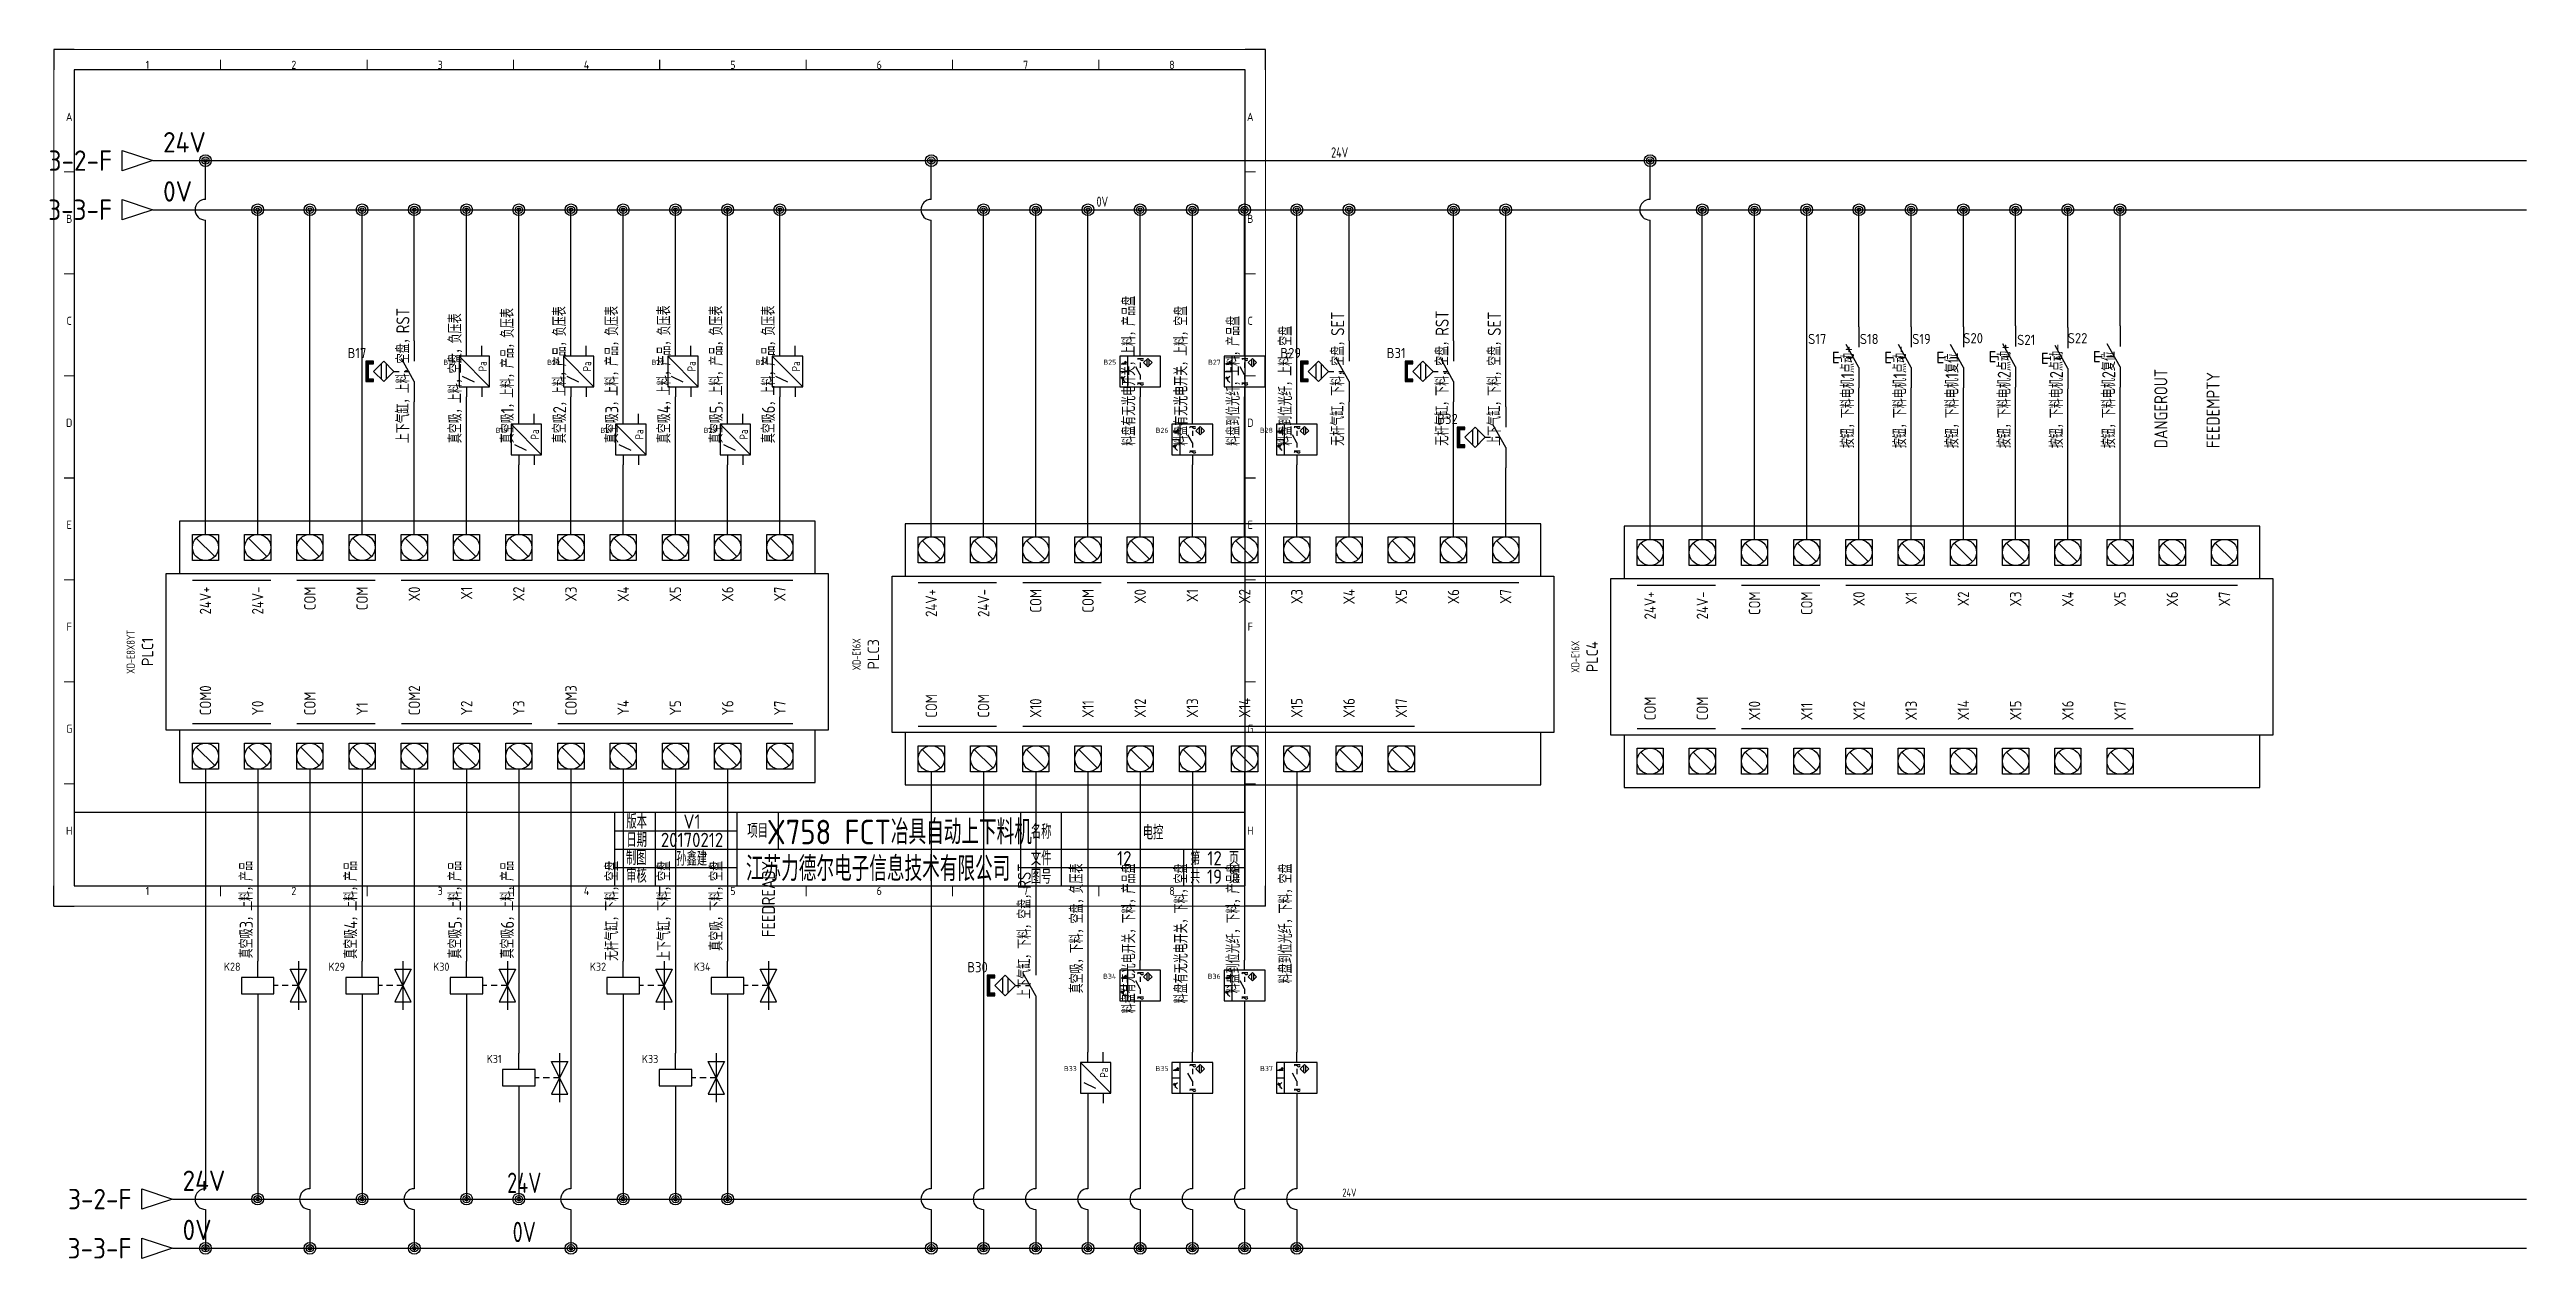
# Model space of a CAD drawing. Header units: millimetres. Extents: x 2028 to 2635, y 1301 to 1597.
import ezdxf
from ezdxf.enums import TextEntityAlignment as Align

# ---------------------------------------------------------------- set-up
doc = ezdxf.new("R2010")
doc.units = ezdxf.units.MM
for name, color, linetype in [('AE_BOR', 1, 'Continuous'), ('DESC', 150, 'Continuous'), ('SYMS', 7, 'Continuous'), ('TAGS', 150, 'Continuous'), ('TERMS', 123, 'Continuous'), ('WIRENO', 72, 'Continuous'), ('WIREREF_DEST', 52, 'Continuous'), ('WIRES', 7, 'Continuous'), ('XREF', 7, 'Continuous'), ('图框_标题栏属性', 1, 'Continuous'), ('图框_标题栏文字', 6, 'Continuous')]:
    doc.layers.add(name, color=color, linetype=linetype)
doc.styles.add('ACGBTS', font='ISOCP.SHX')
doc.styles.get("Standard").update_dxf_attribs({"font": 'arial.ttf'})
doc.styles.add('WD_IEC', font='ISOCP2.shx', dxfattribs={"height": 4, "bigfont": 'gbcbig.shx'})
doc.styles.add('工程字', font='gbenor.shx', dxfattribs={"bigfont": 'gbcbig.shx'})

# ---------------------------------------------------------------- blocks, each defined once
blk = doc.blocks.new('Border')
for p, q in [((584, 410), (10, 410)), ((10, 410), (10, 10)), ((584, 10), (584, 410)), ((10, 10), (584, 10))]:
    blk.add_line(p, q)
at = {"layer": 'AE_BOR', "color": 1, "lineweight": 30}
for p, q in [((10, 420), (0, 420)), ((0, 420), (0, 410)), ((297, 410), (297, 415)), ((594, 420), (584, 420)), ((594, 410), (594, 420)), ((5, 210), (10, 210)), ((584, 210), (589, 210)), ((0, 0), (0, 10)), ((0, 0), (10, 0)), ((297, 5), (297, 10)), ((594, 0), (584, 0)), ((594, 0), (594, 10))]:
    blk.add_line(p, q, dxfattribs=at)
at = {"layer": 'AE_BOR', "color": 1, "lineweight": 15}
for p, q in [((0, 420), (594, 420)), ((0, 0), (0, 420)), ((81.75, 410), (81.75, 415)), ((153.5, 410), (153.5, 415)), ((225.25, 410), (225.25, 415)), ((368.75, 410), (368.75, 415)), ((440.5, 410), (440.5, 415)), ((512.25, 410), (512.25, 415)), ((594, 420), (594, 0)), ((10, 360), (5, 360)), ((589, 360), (584, 360)), ((10, 310), (5, 310)), ((589, 310), (584, 310)), ((10, 260), (5, 260)), ((589, 260), (584, 260)), ((10, 160), (5, 160)), ((589, 160), (584, 160)), ((10, 110), (5, 110)), ((589, 110), (584, 110)), ((10, 60), (5, 60)), ((589, 60), (584, 60)), ((594, 0), (0, 0)), ((81.75, 5), (81.75, 10)), ((153.5, 5), (153.5, 10)), ((225.25, 5), (225.25, 10)), ((368.75, 5), (368.75, 10)), ((440.5, 5), (440.5, 10)), ((512.25, 5), (512.25, 10))]:
    blk.add_line(p, q, dxfattribs=at)
at = {"layer": 'AE_BOR', "color": 1, "lineweight": 15, "style": 'ACGBTS'}
for s, p in [('1', (45.875, 412.5)), ('2', (117.625, 412.5)), ('3', (189.375, 412.5)), ('4', (261.125, 412.5)), ('5', (332.875, 412.5)), ('6', (404.625, 412.5)), ('7', (476.375, 412.5)), ('8', (548.125, 412.5)), ('A', (7.5, 387)), ('A', (586.5, 387)), ('B', (7.5, 337)), ('B', (586.5, 337)), ('C', (7.5, 287)), ('C', (586.5, 287)), ('D', (7.5, 237)), ('D', (586.5, 237)), ('E', (7.5, 187)), ('E', (586.5, 187)), ('F', (7.5, 137)), ('F', (586.5, 137)), ('G', (7.5, 87)), ('G', (586.5, 87)), ('H', (7.5, 37)), ('H', (586.5, 37)), ('1', (45.875, 7.5)), ('2', (117.625, 7.5)), ('3', (189.375, 7.5)), ('4', (261.125, 7.5)), ('5', (332.875, 7.5)), ('6', (404.625, 7.5)), ('7', (476.375, 7.5)), ('8', (548.125, 7.5))]:
    blk.add_text(s, height=4, dxfattribs=at).set_placement(p, align=Align.MIDDLE)
blk = doc.blocks.new('LdrDkA4')
for p, q in [((132.5, 0), (132.5, 18)), ((132.5, 13.5), (162.5, 13.5)), ((142.5, 0), (142.5, 18)), ((162.5, 0), (162.5, 18)), ((162.5, 0), (162.5, 18)), ((162.5, 0), (162.5, 18)), ((172.5, 18), (172.5, 13.5)), ((172.5, 13.5), (172.5, 9)), ((232, 0), (232, 18)), ((242, 0), (242, 18)), ((132.5, 9), (162.99, 9)), ((162.5, 9), (287, 9)), ((272, 0), (272, 9)), ((132.5, 4.5), (162.5, 4.5)), ((142.5, 2.09), (142.5, 2.09)), ((142.5, 2.09), (142.5, 2.09)), ((232, 4.5), (287, 4.5))]:
    blk.add_line(p, q)
blk.add_lwpolyline([(132.5, 18), (0, 18), (0, 0), (132.5, 0)], close=True)
blk.add_lwpolyline([(132.5, 0), (287, 0), (287, 18), (132.5, 18)])
at = {"flags": 9}
blk.add_attdef('WD_TB', (0, 0), '', height=2.5, dxfattribs=at)
at = {"layer": '图框_标题栏属性', "style": '工程字'}
for tag, height, p in [('版本', 3.5, (151.42, 15.75)), ('日期', 3.5, (151.42, 11.25)), ('项目', 6, (202.25, 13.5)), ('名称', 3.5, (264.42, 13.27)), ('制图', 3.5, (151.34, 6.85)), ('公司名称', 6, (197.03, 4.5)), ('文件', 3.5, (257.37, 6.75)), ('页数', 3.5, (279.5, 6.75)), ('审核', 3.5, (151.65, 2.36)), ('图号', 3.5, (257.37, 2.25)), ('总数', 3.5, (279.5, 2.25))]:
    blk.add_attdef(tag, text='', height=height, dxfattribs=at).set_placement(p, align=Align.MIDDLE)
at = {"layer": '图框_标题栏文字', "style": '工程字'}
for s, height, p in [('版本', 3.5, (137.85, 15.75)), ('日期', 3.5, (137.85, 11.25)), ('项目', 3.5, (167.5, 13.5)), ('名称', 3.5, (237, 13.27)), ('制图', 3.5, (137.75, 6.85)), ('文件', 3.5, (237, 6.75)), ('第    页', 3.25, (279.5, 6.75)), ('审核', 3.5, (137.81, 2.51)), ('图号', 3.5, (237, 2.25)), ('共    页', 3.25, (279.5, 2.25))]:
    blk.add_text(s, height=height, dxfattribs=at).set_placement(p, align=Align.MIDDLE_CENTER)
blk = doc.blocks.new('PLCIO_XJE8X8Y')
for p, q in [((96.55, 40.03), (-98.23, 40.03)), ((-98.23, 40.03), (-98.23, 24.03)), ((96.55, 24.03), (96.55, 40.03)), ((-94.23, 36.03), (-86.23, 36.03)), ((-94.23, 28.03), (-94.23, 36.03)), ((-93.06, 34.86), (-87.4, 29.2)), ((-86.23, 36.03), (-86.23, 28.03)), ((-78.23, 36.03), (-70.23, 36.03)), ((-78.23, 28.03), (-78.23, 36.03)), ((-77.06, 34.86), (-71.4, 29.2)), ((-70.23, 36.03), (-70.23, 28.03)), ((-62.23, 36.03), (-54.23, 36.03)), ((-62.23, 28.03), (-62.23, 36.03)), ((-61.06, 34.86), (-55.4, 29.2)), ((-54.23, 36.03), (-54.23, 28.03)), ((-46.23, 36.03), (-38.23, 36.03)), ((-46.23, 36.03), (-38.23, 36.03)), ((-46.23, 28.03), (-46.23, 36.03)), ((-46.23, 28.03), (-46.23, 36.03)), ((-45.06, 34.86), (-39.4, 29.2)), ((-38.23, 36.03), (-38.23, 28.03)), ((-38.23, 36.03), (-38.23, 28.03)), ((-30.23, 36.03), (-22.23, 36.03)), ((-30.23, 28.03), (-30.23, 36.03)), ((-29.06, 34.86), (-23.4, 29.2)), ((-22.23, 36.03), (-22.23, 28.03)), ((-14.23, 36.03), (-6.23, 36.03)), ((-14.23, 28.03), (-14.23, 36.03)), ((-13.06, 34.86), (-7.4, 29.2)), ((-6.23, 36.03), (-6.23, 28.03)), ((1.77, 36.03), (9.77, 36.03)), ((1.77, 28.03), (1.77, 36.03)), ((2.94, 34.86), (8.6, 29.2)), ((9.77, 36.03), (9.77, 28.03)), ((17.77, 36.03), (25.77, 36.03)), ((17.77, 28.03), (17.77, 36.03)), ((18.94, 34.86), (24.6, 29.2)), ((25.77, 36.03), (25.77, 28.03)), ((33.77, 36.03), (41.77, 36.03)), ((33.77, 28.03), (33.77, 36.03)), ((34.94, 34.86), (40.6, 29.2)), ((41.77, 36.03), (41.77, 28.03)), ((49.77, 36.03), (57.77, 36.03)), ((49.77, 28.03), (49.77, 36.03)), ((50.94, 34.86), (56.6, 29.2)), ((57.77, 36.03), (57.77, 28.03)), ((65.77, 36.03), (73.77, 36.03)), ((65.77, 28.03), (65.77, 36.03)), ((66.94, 34.86), (72.6, 29.2)), ((73.77, 36.03), (73.77, 28.03)), ((81.77, 36.03), (89.77, 36.03)), ((81.77, 28.03), (81.77, 36.03)), ((82.94, 34.86), (88.6, 29.2)), ((89.77, 36.03), (89.77, 28.03)), ((-102.23, 24.03), (100.55, 24.03)), ((-102.23, -23.97), (-102.23, 24.03)), ((-86.23, 28.03), (-94.23, 28.03)), ((-70.23, 28.03), (-78.23, 28.03)), ((-54.23, 28.03), (-62.23, 28.03)), ((-38.23, 28.03), (-46.23, 28.03)), ((-38.23, 28.03), (-46.23, 28.03)), ((-22.23, 28.03), (-30.23, 28.03)), ((-6.23, 28.03), (-14.23, 28.03)), ((9.77, 28.03), (1.77, 28.03)), ((25.77, 28.03), (17.77, 28.03)), ((41.77, 28.03), (33.77, 28.03)), ((57.77, 28.03), (49.77, 28.03)), ((73.77, 28.03), (65.77, 28.03)), ((89.77, 28.03), (81.77, 28.03)), ((100.55, 24.03), (100.55, -23.97)), ((-94.23, 22.03), (-70.23, 22.03)), ((-62.23, 22.03), (-38.23, 22.03)), ((-30.23, 22.03), (89.77, 22.03)), ((-94.23, -21.97), (-70.23, -21.97)), ((-62.23, -21.97), (-38.23, -21.97)), ((-30.18, -21.97), (9.77, -21.97)), ((17.77, -21.97), (89.77, -21.97)), ((-98.23, -23.97), (-102.23, -23.97)), ((100.55, -23.97), (-98.23, -23.97)), ((-98.23, -23.97), (-98.23, -39.97)), ((-94.23, -35.97), (-94.23, -27.97)), ((-94.23, -27.97), (-86.23, -27.97)), ((-93.06, -29.14), (-87.4, -34.8)), ((-86.23, -27.97), (-86.23, -35.97)), ((-78.23, -35.97), (-78.23, -27.97)), ((-78.23, -35.97), (-78.23, -27.97)), ((-78.23, -27.97), (-70.23, -27.97)), ((-78.23, -27.97), (-70.23, -27.97)), ((-77.06, -29.14), (-71.4, -34.8)), ((-70.23, -27.97), (-70.23, -35.97)), ((-70.23, -27.97), (-70.23, -35.97)), ((-62.23, -35.97), (-62.23, -27.97)), ((-62.23, -35.97), (-62.23, -27.97)), ((-62.23, -27.97), (-54.23, -27.97)), ((-62.23, -27.97), (-54.23, -27.97)), ((-61.06, -29.14), (-55.4, -34.8)), ((-54.23, -27.97), (-54.23, -35.97)), ((-54.23, -27.97), (-54.23, -35.97)), ((-46.23, -35.97), (-46.23, -27.97)), ((-46.23, -35.97), (-46.23, -27.97)), ((-46.23, -27.97), (-38.23, -27.97)), ((-46.23, -27.97), (-38.23, -27.97)), ((-45.06, -29.14), (-39.4, -34.8)), ((-38.23, -27.97), (-38.23, -35.97)), ((-38.23, -27.97), (-38.23, -35.97)), ((-30.23, -35.97), (-30.23, -27.97)), ((-30.23, -35.97), (-30.23, -27.97)), ((-30.23, -27.97), (-22.23, -27.97)), ((-30.23, -27.97), (-22.23, -27.97)), ((-29.06, -29.14), (-23.4, -34.8)), ((-22.23, -27.97), (-22.23, -35.97)), ((-22.23, -27.97), (-22.23, -35.97)), ((-14.23, -35.97), (-14.23, -27.97)), ((-14.23, -35.97), (-14.23, -27.97)), ((-14.23, -27.97), (-6.23, -27.97)), ((-14.23, -27.97), (-6.23, -27.97)), ((-13.06, -29.14), (-7.4, -34.8)), ((-6.23, -27.97), (-6.23, -35.97)), ((-6.23, -27.97), (-6.23, -35.97)), ((1.77, -35.97), (1.77, -27.97)), ((1.77, -35.97), (1.77, -27.97)), ((1.77, -27.97), (9.77, -27.97)), ((1.77, -27.97), (9.77, -27.97)), ((2.94, -29.14), (8.6, -34.8)), ((9.77, -27.97), (9.77, -35.97)), ((9.77, -27.97), (9.77, -35.97)), ((17.77, -35.97), (17.77, -27.97)), ((17.77, -35.97), (17.77, -27.97)), ((17.77, -27.97), (25.77, -27.97)), ((17.77, -27.97), (25.77, -27.97)), ((18.94, -29.14), (24.6, -34.8)), ((25.77, -27.97), (25.77, -35.97)), ((25.77, -27.97), (25.77, -35.97)), ((33.77, -35.97), (33.77, -27.97)), ((33.77, -35.97), (33.77, -27.97)), ((33.77, -27.97), (41.77, -27.97)), ((33.77, -27.97), (41.77, -27.97)), ((34.94, -29.14), (40.6, -34.8)), ((41.77, -27.97), (41.77, -35.97)), ((41.77, -27.97), (41.77, -35.97)), ((49.77, -35.97), (49.77, -27.97)), ((49.77, -35.97), (49.77, -27.97)), ((49.77, -27.97), (57.77, -27.97)), ((49.77, -27.97), (57.77, -27.97)), ((50.94, -29.14), (56.6, -34.8)), ((57.77, -27.97), (57.77, -35.97)), ((57.77, -27.97), (57.77, -35.97)), ((65.77, -35.97), (65.77, -27.97)), ((65.77, -35.97), (65.77, -27.97)), ((65.77, -27.97), (73.77, -27.97)), ((65.77, -27.97), (73.77, -27.97)), ((66.94, -29.14), (72.6, -34.8)), ((73.77, -27.97), (73.77, -35.97)), ((73.77, -27.97), (73.77, -35.97)), ((81.77, -35.97), (81.77, -27.97)), ((81.77, -35.97), (81.77, -27.97)), ((81.77, -27.97), (89.77, -27.97)), ((81.77, -27.97), (89.77, -27.97)), ((82.94, -29.14), (88.6, -34.8)), ((89.77, -27.97), (89.77, -35.97)), ((89.77, -27.97), (89.77, -35.97)), ((96.55, -39.97), (96.55, -23.97)), ((-86.23, -35.97), (-94.23, -35.97)), ((-70.23, -35.97), (-78.23, -35.97)), ((-70.23, -35.97), (-78.23, -35.97)), ((-54.23, -35.97), (-62.23, -35.97)), ((-54.23, -35.97), (-62.23, -35.97)), ((-38.23, -35.97), (-46.23, -35.97)), ((-38.23, -35.97), (-46.23, -35.97)), ((-22.23, -35.97), (-30.23, -35.97)), ((-22.23, -35.97), (-30.23, -35.97)), ((-6.23, -35.97), (-14.23, -35.97)), ((-6.23, -35.97), (-14.23, -35.97)), ((9.77, -35.97), (1.77, -35.97)), ((9.77, -35.97), (1.77, -35.97)), ((25.77, -35.97), (17.77, -35.97)), ((25.77, -35.97), (17.77, -35.97)), ((41.77, -35.97), (33.77, -35.97)), ((41.77, -35.97), (33.77, -35.97)), ((57.77, -35.97), (49.77, -35.97)), ((57.77, -35.97), (49.77, -35.97)), ((73.77, -35.97), (65.77, -35.97)), ((73.77, -35.97), (65.77, -35.97)), ((89.77, -35.97), (81.77, -35.97)), ((89.77, -35.97), (81.77, -35.97)), ((-98.23, -39.97), (96.55, -39.97))]:
    blk.add_line(p, q)
for centre in [(-90.23, 32.03), (-74.23, 32.03), (-58.23, 32.03), (-42.23, 32.03), (-26.23, 32.03), (-10.23, 32.03), (5.77, 32.03), (21.77, 32.03), (37.77, 32.03), (53.77, 32.03), (69.77, 32.03), (85.77, 32.03), (-90.23, -31.97), (-74.23, -31.97), (-58.23, -31.97), (-42.23, -31.97), (-26.23, -31.97), (-10.23, -31.97), (5.77, -31.97), (21.77, -31.97), (37.77, -31.97), (53.77, -31.97), (69.77, -31.97), (85.77, -31.97)]:
    blk.add_circle(centre, 4)
at = {"style": 'WD_IEC'}
for tag, p, width in [('DESCA45', (-27.73, 63.95), 0.9), ('DESCB45', (-20.73, 63.95), 0.9), ('DESCA46', (-11.73, 63.95), 0.9), ('DESCB46', (-4.73, 63.95), 0.9), ('DESCA47', (4.27, 63.95), 0.9), ('DESCB47', (11.27, 63.95), 0.9), ('DESCA48', (20.27, 63.95), 0.9), ('DESCB48', (27.27, 63.95), 0.9), ('DESCA49', (36.27, 63.95), 0.9), ('DESCB49', (43.27, 63.95), 0.9), ('DESCA50', (52.27, 63.95), 0.9), ('DESCB50', (59.27, 63.95), 0.9), ('DESCA51', (68.27, 63.95), 0.9), ('DESCB51', (75.27, 63.95), 0.9), ('DESCA52', (84.27, 63.95), 0.9), ('DESCB52', (91.27, 63.95), 0.9), ('WDTAGALT', (-140.23, -11.97), 0.8)]:
    blk.add_attdef(tag, p, '', height=4, rotation=90, dxfattribs=dict(at, width=width))
at = {"style": 'WD_IEC', "width": 0.9}
for tag, p in [('TERM41', (-88.23, 37.26)), ('TERM42', (-72.23, 37.26)), ('TERM43', (-56.23, 37.26)), ('TERM44', (-40.23, 37.26)), ('TERM45', (-24.23, 37.26)), ('TERM46', (-8.23, 37.26)), ('TERM47', (7.77, 37.26)), ('TERM48', (23.77, 37.26)), ('TERM49', (39.77, 37.26)), ('TERM50', (55.77, 37.26)), ('TERM51', (71.77, 37.26)), ('TERM52', (87.77, 37.26))]:
    blk.add_attdef(tag, text='', height=2.5, rotation=90, dxfattribs=at).set_placement(p, align=Align.TOP_LEFT)
at = {"style": 'WD_IEC', "flags": 1}
for tag, p in [('X2TERM42', (-74.23, 36.03)), ('X2TERM43', (-58.23, 36.03)), ('X2TERM44', (-42.23, 36.03)), ('X2TERM45', (-26.23, 36.03)), ('X2TERM46', (-10.23, 36.03)), ('X2TERM47', (5.77, 36.03)), ('X2TERM48', (21.77, 36.03)), ('X2TERM49', (37.77, 36.03)), ('X2TERM50', (53.77, 36.03)), ('X2TERM52', (85.77, 36.03)), ('X2TERM41', (-90.23, 36.03)), ('X2TERM51', (69.77, 36.03)), ('X8TERM01', (-90.23, -35.97)), ('X8TERM02', (-74.23, -35.97)), ('X8TERM03', (-58.23, -35.97)), ('X8TERM04', (-42.23, -35.97)), ('X8TERM05', (-26.23, -35.97)), ('X8TERM06', (-10.23, -35.97)), ('X8TERM07', (5.77, -35.97)), ('X8TERM08', (21.77, -35.97)), ('X8TERM09', (37.77, -35.97)), ('X8TERM10', (53.77, -35.97)), ('X8TERM11', (69.77, -35.97)), ('X8TERM12', (85.77, -35.97))]:
    blk.add_attdef(tag, p, '', height=0.35, rotation=90, dxfattribs=at)
at = {"style": 'WD_IEC', "width": 0.9}
for tag, p in [('TERMDESC41', (-90.23, 20.03)), ('TERMDESC42', (-74.23, 20.03)), ('TERMDESC43', (-58.23, 20.03)), ('TERMDESC44', (-42.23, 20.03)), ('TAGA45', (-26.23, 20.03)), ('TAGA46', (-10.23, 20.03)), ('TAGA47', (5.77, 20.03)), ('TAGA48', (21.77, 20.03)), ('TAGA49', (37.77, 20.03)), ('TAGA50', (53.77, 20.03)), ('TAGA51', (69.77, 20.03)), ('TAGA52', (85.77, 20.03))]:
    blk.add_attdef(tag, text='', height=3.5, rotation=90, dxfattribs=at).set_placement(p, align=Align.MIDDLE_RIGHT)
at = {"linetype": 'Continuous', "style": 'WD_IEC', "flags": 9}
for tag, p in [('ASSYCODE', (-129.23, 7.39)), ('FAMILY', (-128.44, 7.42))]:
    blk.add_attdef(tag, text='', height=0.32, rotation=90, dxfattribs=at).set_placement(p, align=Align.CENTER)
at = {"style": 'WD_IEC'}
for tag, width, p in [('INST', 0.8, (-136.39, 0.03)), ('LOC', 0.8, (-132.95, 0.03)), ('MFG', 0.8, (-128.94, 0.03)), ('CAT', 0.9, (-125.44, 0.03)), ('DESC', 0.8, (-111.89, 0.03))]:
    blk.add_attdef(tag, text='', height=2.5, rotation=90, dxfattribs=dict(at, width=width)).set_placement(p, align=Align.CENTER)
for tag, p in [('LINE1', (-120.94, 0.03)), ('LINE2', (-115.94, 0.03)), ('TAG1', (-106.23, 0.03))]:
    blk.add_attdef(tag, text='', height=3.5, rotation=90, dxfattribs=at).set_placement(p, align=Align.CENTER)
at = {"style": 'WD_IEC', "width": 0.9}
for tag, p in [('TERMDESC01', (-90.23, -19.42)), ('TERMDESC03', (-58.23, -19.42)), ('TERMDESC05', (-26.23, -19.42)), ('TERMDESC08', (21.77, -19.42)), ('TAGA02', (-74.23, -19.42)), ('TAGA04', (-42.23, -19.42)), ('TAGA06', (-10.23, -19.42)), ('TAGA07', (5.77, -19.42)), ('TAGA09', (37.77, -19.42)), ('TAGA10', (53.77, -19.42)), ('TAGA11', (69.77, -19.42)), ('TAGA12', (85.77, -19.42))]:
    blk.add_attdef(tag, text='', height=3.5, rotation=90, dxfattribs=at).set_placement(p, align=Align.MIDDLE_LEFT)
for tag, p in [('TERM01', (-88.23, -36.89)), ('TERM02', (-72.23, -37.02)), ('TERM03', (-56.23, -37.02)), ('TERM04', (-40.23, -37.02)), ('TERM05', (-24.23, -37.02)), ('TERM06', (-8.23, -37.02)), ('TERM07', (7.77, -37.02)), ('TERM08', (23.77, -37.02)), ('TERM09', (39.77, -37.02)), ('TERM10', (55.77, -37.02)), ('TERM11', (71.77, -37.02)), ('TERM12', (87.77, -37.02))]:
    blk.add_attdef(tag, text='', height=2.5, rotation=90, dxfattribs=at).set_placement(p, align=Align.TOP_RIGHT)
for tag, p in [('DESCA02', (-75.73, -64.05)), ('DESCB02', (-68.73, -64.05)), ('DESCA04', (-43.73, -64.05)), ('DESCB04', (-36.73, -64.05)), ('DESCA06', (-11.73, -64.05)), ('DESCB06', (-4.73, -64.05)), ('DESCA07', (4.27, -64.05)), ('DESCB07', (11.27, -64.05)), ('DESCA09', (36.27, -64.05)), ('DESCB09', (43.27, -64.05)), ('DESCA10', (52.27, -64.05)), ('DESCB10', (59.27, -64.05)), ('DESCA11', (68.27, -64.05)), ('DESCB11', (75.27, -64.05)), ('DESCA12', (84.27, -64.05)), ('DESCB12', (91.27, -64.05))]:
    blk.add_attdef(tag, text='', height=4, rotation=90, dxfattribs=at).set_placement(p, align=Align.RIGHT)
blk = doc.blocks.new('HA1D3')
blk.add_lwpolyline([(0, 0), (-3.75, -1.25), (-3.75, 1.25)], close=True)
at = {"style": 'WD_IEC'}
for tag, p, height, flags in [('WIRENO', (1.25, 1), 2.5, 8), ('X1TERM01', (0, 0), 0.32, 1)]:
    blk.add_attdef(tag, p, '', height=height, dxfattribs=dict(at, flags=flags))
blk.add_attdef('XREF', text='', height=2.5, dxfattribs=at).set_placement((-5, 0), align=Align.MIDDLE_RIGHT)
at = {"style": 'WD_IEC', "flags": 1}
blk.add_attdef('SIGCODE', text='', height=1, dxfattribs=at).set_placement((-2.5, 1.8), align=Align.RIGHT)
at = {"style": 'WD_IEC'}
blk.add_attdef('DESC1', text='', height=2.5, dxfattribs=at).set_placement((1.25, -1), align=Align.TOP_LEFT)
blk = doc.blocks.new('WD_WNH')
at = {"linetype": 'Continuous', "style": 'WD_IEC', "width": 0.8}
blk.add_attdef('WIRENO', text='', height=2.5, dxfattribs=at).set_placement((0, 0.75), align=Align.CENTER)
at = {"style": 'WD_IEC', "flags": 1}
for tag, p in [('W08USER', (0, 0.375)), ('W04USER', (0, 0.875)), ('W05USER', (0, 0.75)), ('W09USER', (0, 0.25)), ('W03USER', (0, 1)), ('W06USER', (0, 0.625)), ('W07USER', (0, 0.5)), ('W02USER', (0, 1.125)), ('W01USER', (0, 1.25)), ('W10USER', (0, 0.125))]:
    blk.add_attdef(tag, text='', height=0.08, dxfattribs=at).set_placement(p, align=Align.CENTER)
blk = doc.blocks.new('WDDOT')
for radius in [0.72, 0.449, 0.223]:
    blk.add_circle((0, 0), radius)
blk = doc.blocks.new('VSV1')
for p, q in [((0, 2.5), (0, 7.5)), ((6.25, 0), (5, 0)), ((9.38, 0), (7.5, 0)), ((12.5, 0), (10, 5)), ((10, 5), (15, 5)), ((12.5, 0), (10, -5)), ((12.5, 0), (10.62, 0)), ((12.5, 7.5), (12.5, -7.5)), ((15, 5), (12.5, 0)), ((15, -5), (12.5, 0)), ((0, -2.5), (0, -7.5)), ((10, -5), (15, -5))]:
    blk.add_line(p, q)
blk.add_lwpolyline([(-5, 2.5), (-5, -2.5), (5, -2.5), (5, 2.5)], close=True)
at = {"style": 'WD_IEC'}
for tag, p in [('INST', (-5.25, 11.5)), ('LOC', (-5.25, 8)), ('TAG1', (-5.25, 4.5)), ('DESC1', (-5.25, -6.85)), ('DESC3', (-5.25, -13.85)), ('DESC2', (-5.25, -10.35))]:
    blk.add_attdef(tag, text='', height=2.5, dxfattribs=at).set_placement(p, align=Align.RIGHT)
at = {"style": 'WD_IEC', "flags": 1}
for tag, p, height in [('X2TERM01', (0, 7.5), 0.32), ('X4LINK', (-5, 0), 0.32), ('X1LINK', (12.5, 0), 0.32), ('X8TERM02', (0, -7.5), 0.32), ('ASSYCODE', (1, -4), 1), ('FAMILY', (1, -5.5), 1), ('CATDESC', (1, -7), 1)]:
    blk.add_attdef(tag, p, '', height=height, dxfattribs=at)
at = {"style": 'WD_IEC', "flags": 9}
for tag, p in [('MFG', (-6, 1)), ('CAT', (-6, -1.5))]:
    blk.add_attdef(tag, text='', height=1.5, dxfattribs=at).set_placement(p, align=Align.RIGHT)
at = {"style": 'WD_IEC'}
blk.add_attdef('TERM01', text='', height=2, rotation=90, dxfattribs=at).set_placement((-1, 7.5), align=Align.RIGHT)
blk.add_attdef('TERM02', (-1, -7.5), '', height=2, rotation=90, dxfattribs=at)
at = {"lineweight": 9, "style": 'WD_IEC'}
for tag, p in [('NO', (-5.5, -16.5)), ('NC', (-5.5, -20))]:
    blk.add_attdef(tag, text='', height=2.5, dxfattribs=at).set_placement(p, align=Align.TOP_RIGHT)
for tag, p in [('XREFNO', (-4, -16.5)), ('XREFNC', (-4, -20)), ('WDTAGALT', (-3.88, -23.13))]:
    blk.add_attdef(tag, text='', height=2.5, dxfattribs=at).set_placement(p, align=Align.TOP_LEFT)
blk = doc.blocks.new('VPX11M')
for p, q in [((0, 7.5), (0, 2.5)), ((-8.125, 1.875), (-8.125, -1.875)), ((-6.875, 1.875), (-6.875, -1.875)), ((-5, 0), (-3.75, 0)), ((0, -2.5), (-3.125, 3.125)), ((-2.5, 0), (-1.389, 0)), ((0, -2.5), (0, -7.5))]:
    blk.add_line(p, q)
for points in [[(-11.25, 1.875), (-10, 1.875), (-10, 2.5), (-11.875, 2.5), (-11.875, -2.5), (-10, -2.5), (-10, -1.875), (-11.25, -1.875)], [(-7.5, 2.5), (-5, 0), (-7.5, -2.5), (-10, 0)]]:
    blk.add_lwpolyline(points, close=True)
for points in [[(-11.875, 2.5), (-11.875, 1.875), (-10, 2.5), (-10, 1.875)], [(-11.875, 1.875), (-11.875, -1.875), (-11.25, 1.875), (-11.25, -1.875)], [(-11.875, -1.875), (-11.875, -2.5), (-10, -1.875), (-10, -2.5)]]:
    blk.add_solid(points)
at = {"style": 'WD_IEC'}
for tag, p in [('INST', (-11.75, 10.25)), ('LOC', (-11.75, 6.75)), ('TAG1', (-11.75, 3.25)), ('DESC2', (-11.75, -13.35)), ('DESC1', (-11.75, -9.85)), ('DESC3', (-11.75, -16.85))]:
    blk.add_attdef(tag, text='', height=2.5, dxfattribs=at).set_placement(p, align=Align.RIGHT)
blk.add_attdef('TERM01', text='', height=2, rotation=90, dxfattribs=at).set_placement((-1, 7.5), align=Align.RIGHT)
at = {"style": 'WD_IEC', "flags": 1}
for tag, p, height in [('X2TERM01', (0, 7.5), 0.32), ('MFG', (2.75, 6.5), 1.5), ('X1LINK', (0, 0), 0.32), ('CAT', (2.75, 4), 1.5), ('ASSYCODE', (1, -4), 1), ('CONTACT', (1, -2.5), 1), ('FAMILY', (1, -5.5), 1), ('CATDESC', (1, -7), 1), ('COMMON', (2.25, -3.75), 1), ('X8TERM02', (0, -7.5), 0.32)]:
    blk.add_attdef(tag, p, '', height=height, dxfattribs=at)
at = {"style": 'WD_IEC'}
blk.add_attdef('TERM02', (-1, -7.5), '', height=2, rotation=90, dxfattribs=at)
at = {"lineweight": 15, "style": 'WD_IEC'}
for tag, p in [('XREF', (-11.75, -6)), ('WDTAGALT', (-11.5, -20))]:
    blk.add_attdef(tag, text='', height=2.5, dxfattribs=at).set_placement(p, align=Align.RIGHT)
blk = doc.blocks.new('VIN1B10')
for p, q in [((0, 7.5), (0, 12.5)), ((7.5, 7.5), (7.5, 12.5)), ((-3.7, 7.5), (-3.7, -7.5)), ((3.7, 7.5), (-3.7, 7.5)), ((-3.7, 7.5), (11.2, -7.5)), ((11.2, 7.5), (3.7, 7.5)), ((11.2, -7.5), (11.2, 7.5)), ((-3.7, -7.5), (3.7, -7.5)), ((-2.1, -2.4), (3.7, -5.2)), ((0, -7.5), (0, -12.5)), ((3.7, -7.5), (11.2, -7.5)), ((7.5, -7.5), (7.5, -12.5))]:
    blk.add_line(p, q)
at = {"style": 'WD_IEC', "width": 0.9}
blk.add_text('Pa', height=4, rotation=90, dxfattribs=at).set_placement((9.9, 0))
at = {"style": 'WD_IEC'}
for tag, height, p in [('INST', 2.7, (-5.5, 12)), ('TAG1', 2.5, (-5.5, 3.2)), ('LOC', 2.7, (-5.5, 8)), ('DESC2', 2.7, (-5.5, -9.2)), ('DESC3', 2.7, (-5.5, -13.2)), ('DESC1', 2.7, (-5.5, -5.2)), ('WDTAGALT', 2.5, (-5.4, -16.6))]:
    blk.add_attdef(tag, text='', height=height, dxfattribs=at).set_placement(p, align=Align.RIGHT)
at = {"style": 'WD_IEC', "flags": 1}
for tag, p, height in [('X2TERM01', (0, 12.5), 0.32), ('X2TERM03', (7.5, 12.5), 0.32), ('X4LINK', (-3.8, 0), 0.32), ('X1LINK', (11.2, 0), 0.32), ('MFG', (12.1, 6.2), 1.5), ('CAT', (12.1, 3.7), 1.5), ('X8TERM02', (0, -12.5), 0.32), ('X8TERM04', (7.5, -12.5), 0.32), ('ASSYCODE', (12.2, -4.5), 1), ('FAMILY', (12.2, -6), 1), ('CATDESC', (12.2, -7.5), 1)]:
    blk.add_attdef(tag, p, '', height=height, dxfattribs=at)
at = {"lineweight": 15, "style": 'WD_IEC'}
blk.add_attdef('XREF', text='', height=2.5, dxfattribs=at).set_placement((-5.5, -1.4), align=Align.RIGHT)
at = {"style": 'WD_IEC'}
for tag, p in [('TERM01', (-0.6, 12.2)), ('TERM03', (6.9, 12.2))]:
    blk.add_attdef(tag, text='', height=2, rotation=90, dxfattribs=at).set_placement(p, align=Align.RIGHT)
for tag, p in [('TERM02', (-0.7, -13)), ('TERM04', (6.8, -13))]:
    blk.add_attdef(tag, p, '', height=2, rotation=90, dxfattribs=at)
blk = doc.blocks.new('PLCIO_XJEX16')
for p, q in [((-92.38, 39.24), (-92.38, 23.24)), ((102.4, 39.24), (-92.38, 39.24)), ((102.4, 23.24), (102.4, 39.24)), ((-88.38, 27.24), (-88.38, 35.24)), ((-88.38, 35.24), (-80.38, 35.24)), ((-87.21, 34.07), (-81.55, 28.42)), ((-80.38, 35.24), (-80.38, 27.24)), ((-72.38, 27.24), (-72.38, 35.24)), ((-72.38, 35.24), (-64.38, 35.24)), ((-71.21, 34.07), (-65.55, 28.42)), ((-64.38, 35.24), (-64.38, 27.24)), ((-56.38, 27.24), (-56.38, 35.24)), ((-56.38, 35.24), (-48.38, 35.24)), ((-55.21, 34.07), (-49.55, 28.42)), ((-48.38, 35.24), (-48.38, 27.24)), ((-40.38, 27.24), (-40.38, 35.24)), ((-40.38, 27.24), (-40.38, 35.24)), ((-40.38, 35.24), (-32.38, 35.24)), ((-40.38, 35.24), (-32.38, 35.24)), ((-39.21, 34.07), (-33.55, 28.42)), ((-32.38, 35.24), (-32.38, 27.24)), ((-32.38, 35.24), (-32.38, 27.24)), ((-24.38, 27.24), (-24.38, 35.24)), ((-24.38, 35.24), (-16.38, 35.24)), ((-23.21, 34.07), (-17.55, 28.42)), ((-16.38, 35.24), (-16.38, 27.24)), ((-8.38, 27.24), (-8.38, 35.24)), ((-8.38, 35.24), (-0.38, 35.24)), ((-7.21, 34.07), (-1.55, 28.42)), ((-0.38, 35.24), (-0.38, 27.24)), ((7.62, 27.24), (7.62, 35.24)), ((7.62, 35.24), (15.62, 35.24)), ((8.79, 34.07), (14.45, 28.42)), ((15.62, 35.24), (15.62, 27.24)), ((23.62, 27.24), (23.62, 35.24)), ((23.62, 35.24), (31.62, 35.24)), ((24.79, 34.07), (30.45, 28.42)), ((31.62, 35.24), (31.62, 27.24)), ((39.62, 27.24), (39.62, 35.24)), ((39.62, 35.24), (47.62, 35.24)), ((40.79, 34.07), (46.45, 28.42)), ((47.62, 35.24), (47.62, 27.24)), ((55.62, 27.24), (55.62, 35.24)), ((55.62, 35.24), (63.62, 35.24)), ((56.79, 34.07), (62.45, 28.42)), ((63.62, 35.24), (63.62, 27.24)), ((71.62, 27.24), (71.62, 35.24)), ((71.62, 35.24), (79.62, 35.24)), ((72.79, 34.07), (78.45, 28.42)), ((79.62, 35.24), (79.62, 27.24)), ((87.62, 27.24), (87.62, 35.24)), ((87.62, 35.24), (95.62, 35.24)), ((88.79, 34.07), (94.45, 28.42)), ((95.62, 35.24), (95.62, 27.24)), ((-96.38, -24.76), (-96.38, 23.24)), ((-96.38, 23.24), (106.4, 23.24)), ((-80.38, 27.24), (-88.38, 27.24)), ((-64.38, 27.24), (-72.38, 27.24)), ((-48.38, 27.24), (-56.38, 27.24)), ((-32.38, 27.24), (-40.38, 27.24)), ((-32.38, 27.24), (-40.38, 27.24)), ((-16.38, 27.24), (-24.38, 27.24)), ((-0.38, 27.24), (-8.38, 27.24)), ((15.62, 27.24), (7.62, 27.24)), ((31.62, 27.24), (23.62, 27.24)), ((47.62, 27.24), (39.62, 27.24)), ((63.62, 27.24), (55.62, 27.24)), ((79.62, 27.24), (71.62, 27.24)), ((95.62, 27.24), (87.62, 27.24)), ((106.4, 23.24), (106.4, -24.76)), ((-88.38, 21.24), (-64.38, 21.24)), ((-56.38, 21.24), (-32.38, 21.24)), ((-24.38, 21.24), (95.62, 21.24)), ((-88.38, -22.76), (-64.38, -22.76)), ((-56.38, -22.76), (63.62, -22.76)), ((-92.38, -24.76), (-96.38, -24.76)), ((-92.38, -24.76), (-92.38, -40.76)), ((106.4, -24.76), (-92.38, -24.76)), ((-88.38, -28.76), (-80.38, -28.76)), ((-88.38, -36.76), (-88.38, -28.76)), ((-87.21, -29.93), (-81.55, -35.58)), ((-80.38, -28.76), (-80.38, -36.76)), ((-72.38, -28.76), (-64.38, -28.76)), ((-72.38, -28.76), (-64.38, -28.76)), ((-72.38, -36.76), (-72.38, -28.76)), ((-72.38, -36.76), (-72.38, -28.76)), ((-71.21, -29.93), (-65.55, -35.58)), ((-64.38, -28.76), (-64.38, -36.76)), ((-64.38, -28.76), (-64.38, -36.76)), ((-56.38, -28.76), (-48.38, -28.76)), ((-56.38, -28.76), (-48.38, -28.76)), ((-56.38, -36.76), (-56.38, -28.76)), ((-56.38, -36.76), (-56.38, -28.76)), ((-55.21, -29.93), (-49.55, -35.58)), ((-48.38, -28.76), (-48.38, -36.76)), ((-48.38, -28.76), (-48.38, -36.76)), ((-40.38, -28.76), (-32.38, -28.76)), ((-40.38, -28.76), (-32.38, -28.76)), ((-40.38, -36.76), (-40.38, -28.76)), ((-40.38, -36.76), (-40.38, -28.76)), ((-39.21, -29.93), (-33.55, -35.58)), ((-32.38, -28.76), (-32.38, -36.76)), ((-32.38, -28.76), (-32.38, -36.76)), ((-24.38, -28.76), (-16.38, -28.76)), ((-24.38, -28.76), (-16.38, -28.76)), ((-24.38, -36.76), (-24.38, -28.76)), ((-24.38, -36.76), (-24.38, -28.76)), ((-23.21, -29.93), (-17.55, -35.58)), ((-16.38, -28.76), (-16.38, -36.76)), ((-16.38, -28.76), (-16.38, -36.76)), ((-8.38, -28.76), (-0.38, -28.76)), ((-8.38, -28.76), (-0.38, -28.76)), ((-8.38, -36.76), (-8.38, -28.76)), ((-8.38, -36.76), (-8.38, -28.76)), ((-7.21, -29.93), (-1.55, -35.58)), ((-0.38, -28.76), (-0.38, -36.76)), ((-0.38, -28.76), (-0.38, -36.76)), ((7.62, -28.76), (15.62, -28.76)), ((7.62, -28.76), (15.62, -28.76)), ((7.62, -36.76), (7.62, -28.76)), ((7.62, -36.76), (7.62, -28.76)), ((8.79, -29.93), (14.45, -35.58)), ((15.62, -28.76), (15.62, -36.76)), ((15.62, -28.76), (15.62, -36.76)), ((23.62, -28.76), (31.62, -28.76)), ((23.62, -28.76), (31.62, -28.76)), ((23.62, -36.76), (23.62, -28.76)), ((23.62, -36.76), (23.62, -28.76)), ((24.79, -29.93), (30.45, -35.58)), ((31.62, -28.76), (31.62, -36.76)), ((31.62, -28.76), (31.62, -36.76)), ((39.62, -28.76), (47.62, -28.76)), ((39.62, -28.76), (47.62, -28.76)), ((39.62, -36.76), (39.62, -28.76)), ((39.62, -36.76), (39.62, -28.76)), ((40.79, -29.93), (46.45, -35.58)), ((47.62, -28.76), (47.62, -36.76)), ((47.62, -28.76), (47.62, -36.76)), ((55.62, -28.76), (63.62, -28.76)), ((55.62, -28.76), (63.62, -28.76)), ((55.62, -36.76), (55.62, -28.76)), ((55.62, -36.76), (55.62, -28.76)), ((56.79, -29.93), (62.45, -35.58)), ((63.62, -28.76), (63.62, -36.76)), ((63.62, -28.76), (63.62, -36.76)), ((102.4, -40.76), (102.4, -24.76)), ((-80.38, -36.76), (-88.38, -36.76)), ((-64.38, -36.76), (-72.38, -36.76)), ((-64.38, -36.76), (-72.38, -36.76)), ((-48.38, -36.76), (-56.38, -36.76)), ((-48.38, -36.76), (-56.38, -36.76)), ((-32.38, -36.76), (-40.38, -36.76)), ((-32.38, -36.76), (-40.38, -36.76)), ((-16.38, -36.76), (-24.38, -36.76)), ((-16.38, -36.76), (-24.38, -36.76)), ((-0.38, -36.76), (-8.38, -36.76)), ((-0.38, -36.76), (-8.38, -36.76)), ((15.62, -36.76), (7.62, -36.76)), ((15.62, -36.76), (7.62, -36.76)), ((31.62, -36.76), (23.62, -36.76)), ((31.62, -36.76), (23.62, -36.76)), ((47.62, -36.76), (39.62, -36.76)), ((47.62, -36.76), (39.62, -36.76)), ((63.62, -36.76), (55.62, -36.76)), ((63.62, -36.76), (55.62, -36.76)), ((-92.38, -40.76), (102.4, -40.76))]:
    blk.add_line(p, q)
for centre in [(-84.38, 31.24), (-68.38, 31.24), (-52.38, 31.24), (-36.38, 31.24), (-20.38, 31.24), (-4.38, 31.24), (11.62, 31.24), (27.62, 31.24), (43.62, 31.24), (59.62, 31.24), (75.62, 31.24), (91.62, 31.24), (-84.38, -32.76), (-68.38, -32.76), (-52.38, -32.76), (-36.38, -32.76), (-20.38, -32.76), (-4.38, -32.76), (11.62, -32.76), (27.62, -32.76), (43.62, -32.76), (59.62, -32.76)]:
    blk.add_circle(centre, 4)
at = {"style": 'WD_IEC'}
for tag, p, width in [('DESCA45', (-21.88, 63.17), 0.9), ('DESCB45', (-14.89, 63.17), 0.9), ('DESCA46', (-5.88, 63.17), 0.9), ('DESCB46', (1.11, 63.17), 0.9), ('DESCA47', (10.12, 63.17), 0.9), ('DESCB47', (17.11, 63.17), 0.9), ('DESCA48', (26.12, 63.17), 0.9), ('DESCB48', (33.11, 63.17), 0.9), ('DESCA49', (42.12, 63.17), 0.9), ('DESCB49', (49.11, 63.17), 0.9), ('DESCA50', (58.12, 63.17), 0.9), ('DESCB50', (65.11, 63.17), 0.9), ('DESCA51', (74.12, 63.17), 0.9), ('DESCB51', (81.11, 63.17), 0.9), ('DESCA52', (90.12, 63.17), 0.9), ('DESCB52', (97.11, 63.17), 0.9), ('WDTAGALT', (-134.38, -12.76), 0.8)]:
    blk.add_attdef(tag, p, '', height=4, rotation=90, dxfattribs=dict(at, width=width))
at = {"style": 'WD_IEC', "width": 0.9}
for tag, p in [('TERM42', (-66.38, 36.48)), ('TERM43', (-50.38, 36.48)), ('TERM44', (-34.38, 36.48)), ('TERM45', (-18.38, 36.48)), ('TERM46', (-2.38, 36.48)), ('TERM47', (13.62, 36.48)), ('TERM48', (29.62, 36.48)), ('TERM49', (45.62, 36.48)), ('TERM50', (61.62, 36.48)), ('TERM52', (93.62, 36.48)), ('TERM41', (-82.38, 36.48)), ('TERM51', (77.62, 36.48))]:
    blk.add_attdef(tag, text='', height=2.5, rotation=90, dxfattribs=at).set_placement(p, align=Align.TOP_LEFT)
at = {"style": 'WD_IEC', "flags": 1}
for tag, p in [('X2TERM41', (-84.38, 35.24)), ('X2TERM42', (-68.38, 35.24)), ('X2TERM43', (-52.38, 35.24)), ('X2TERM44', (-36.38, 35.24)), ('X2TERM45', (-20.38, 35.24)), ('X2TERM46', (-4.38, 35.24)), ('X2TERM47', (11.62, 35.24)), ('X2TERM48', (27.62, 35.24)), ('X2TERM49', (43.62, 35.24)), ('X2TERM50', (59.62, 35.24)), ('X2TERM51', (75.62, 35.24)), ('X2TERM52', (91.62, 35.24)), ('X8TERM01', (-84.38, -36.76)), ('X8TERM02', (-68.38, -36.76)), ('X8TERM03', (-52.38, -36.76)), ('X8TERM04', (-36.38, -36.76)), ('X8TERM05', (-20.38, -36.76)), ('X8TERM06', (-4.38, -36.76)), ('X8TERM07', (11.62, -36.76)), ('X8TERM08', (27.62, -36.76)), ('X8TERM09', (43.62, -36.76)), ('X8TERM10', (59.62, -36.76))]:
    blk.add_attdef(tag, p, '', height=0.35, rotation=90, dxfattribs=at)
at = {"style": 'WD_IEC', "width": 0.9}
for tag, p in [('TERMDESC41', (-84.38, 19.24)), ('TERMDESC42', (-68.38, 19.24)), ('TERMDESC43', (-52.38, 19.24)), ('TERMDESC44', (-36.38, 19.24)), ('TAGA45', (-20.38, 19.24)), ('TAGA46', (-4.38, 19.24)), ('TAGA47', (11.62, 19.24)), ('TAGA48', (27.62, 19.24)), ('TAGA49', (43.62, 19.24)), ('TAGA50', (59.62, 19.24)), ('TAGA51', (75.62, 19.24)), ('TAGA52', (91.62, 19.24))]:
    blk.add_attdef(tag, text='', height=3.5, rotation=90, dxfattribs=at).set_placement(p, align=Align.MIDDLE_RIGHT)
at = {"style": 'WD_IEC'}
for tag, width, p in [('INST', 0.8, (-130.54, -0.76)), ('LOC', 0.8, (-127.1, -0.76)), ('MFG', 0.8, (-123.09, -0.76)), ('CAT', 0.9, (-119.59, -0.76)), ('DESC', 0.8, (-106.04, -0.76))]:
    blk.add_attdef(tag, text='', height=2.5, rotation=90, dxfattribs=dict(at, width=width)).set_placement(p, align=Align.CENTER)
at = {"linetype": 'Continuous', "style": 'WD_IEC', "flags": 9}
for tag, p in [('ASSYCODE', (-123.38, 6.6)), ('FAMILY', (-122.6, 6.63))]:
    blk.add_attdef(tag, text='', height=0.32, rotation=90, dxfattribs=at).set_placement(p, align=Align.CENTER)
at = {"style": 'WD_IEC'}
for tag, p in [('LINE1', (-115.09, -0.76)), ('LINE2', (-110.09, -0.76)), ('TAG1', (-100.38, -0.76))]:
    blk.add_attdef(tag, text='', height=3.5, rotation=90, dxfattribs=at).set_placement(p, align=Align.CENTER)
at = {"style": 'WD_IEC', "width": 0.9}
for tag, p in [('TERMDESC01', (-84.38, -20.2)), ('TERMDESC02', (-68.38, -20.2)), ('TAGA03', (-52.38, -20.2)), ('TAGA04', (-36.38, -20.2)), ('TAGA05', (-20.38, -20.2)), ('TAGA06', (-4.38, -20.2)), ('TAGA07', (11.62, -20.2)), ('TAGA08', (27.62, -20.2)), ('TAGA09', (43.62, -20.2)), ('TAGA10', (59.62, -20.2))]:
    blk.add_attdef(tag, text='', height=3.5, rotation=90, dxfattribs=at).set_placement(p, align=Align.MIDDLE_LEFT)
for tag, p in [('TERM04', (-34.38, -37.8)), ('TERM01', (-82.38, -37.67)), ('TERM02', (-66.38, -37.8)), ('TERM03', (-50.38, -37.8)), ('TERM05', (-18.38, -37.8)), ('TERM06', (-2.38, -37.8)), ('TERM07', (13.62, -37.8)), ('TERM08', (29.62, -37.8)), ('TERM09', (45.62, -37.8)), ('TERM10', (61.62, -37.8))]:
    blk.add_attdef(tag, text='', height=2.5, rotation=90, dxfattribs=at).set_placement(p, align=Align.TOP_RIGHT)
for tag, p in [('DESCA02', (-69.88, -64.83)), ('DESCB02', (-62.89, -64.83)), ('DESCA03', (-53.88, -64.83)), ('DESCB03', (-46.89, -64.83)), ('DESCA04', (-37.88, -64.83)), ('DESCB04', (-30.89, -64.83)), ('DESCA05', (-21.88, -64.83)), ('DESCB05', (-14.89, -64.83)), ('DESCA06', (-5.88, -64.83)), ('DESCB06', (1.11, -64.83)), ('DESCA07', (10.12, -64.83)), ('DESCB07', (17.11, -64.83)), ('DESCA08', (26.12, -64.83)), ('DESCB08', (33.11, -64.83)), ('DESCA09', (42.12, -64.83)), ('DESCB09', (49.11, -64.83)), ('DESCA10', (58.12, -64.83)), ('DESCB10', (65.11, -64.83))]:
    blk.add_attdef(tag, text='', height=4, rotation=90, dxfattribs=at).set_placement(p, align=Align.RIGHT)
blk = doc.blocks.new('VPE11B22')
for p, q in [((0, 7.5), (0, 12.5)), ((10, 7.5), (-10, 7.5)), ((-10, 7.5), (-10, -7.5)), ((-10, 0), (-6.2, 0)), ((-9.4, 3.7), (-6.7, 3.7)), ((-8.5, 4.2), (-7.6, 3.7)), ((-8.5, 3.3), (-8.5, 4.2)), ((-7.6, 3.7), (-8.5, 3.3)), ((-7.4, 4.6), (-7.8, 4.3)), ((-7.6, 3.3), (-7.6, 4.2)), ((-7.1, 4.9), (-7.5, 4.7)), ((-7.5, 4.7), (-7.3, 4.5)), ((-7.1, 4.3), (-7.4, 3.9)), ((-7.3, 4.5), (-7.1, 4.9)), ((-6.7, 4.6), (-7.2, 4.4)), ((-7.2, 4.4), (-7, 4.2)), ((-7, 4.2), (-6.7, 4.6)), ((-6.2, 7.5), (-6.2, -7.5)), ((0, -1.7), (-2.2, 2.3)), ((-1.3, 6.4), (1.6, 6.4)), ((0, 4.3), (0, 1.8)), ((3.3, 5.9), (3.3, 2.8)), ((4.3, 5.9), (4.3, 2.8)), ((10, -7.5), (10, 7.5)), ((-10, -7.5), (10, -7.5)), ((-9.1, -3.4), (-9.4, -3)), ((-9, -3.3), (-9.2, -3.5)), ((-9.2, -3.5), (-8.7, -3.7)), ((-8.7, -3), (-9.1, -2.7)), ((-8.7, -3.7), (-9, -3.3)), ((-8.6, -2.9), (-8.9, -3.1)), ((-8.9, -3.1), (-8.4, -3.4)), ((-8.4, -3.4), (-8.6, -2.9)), ((-8.4, -3.4), (-7.3, -2.3)), ((-8.4, -2.8), (-8.4, -4.8)), ((-8.2, -2.9), (-8.4, -3.4)), ((-8.4, -3.4), (-8, -3.1)), ((-8.4, -4.3), (-7.3, -5.4)), ((-1.3, -5.6), (1.6, -5.6)), ((0, -1.7), (0, -4)), ((0, -7.5), (0, -12.5))]:
    blk.add_line(p, q)
blk.add_lwpolyline([(3.8, 6.4), (5.9, 4.3), (3.8, 2.3), (1.7, 4.3)], close=True)
for centre, start, end in [((-0.6, 5.2), 36.8699, 143.1301), ((0.9, 6.3), 216.8699, 323.1301), ((-0.6, -6.9), 36.8699, 143.1301), ((0.9, -5.7), 216.8699, 323.1301)]:
    blk.add_arc(centre, 0.923, start, end)
for points in [[(-7.5, 4.7), (-7.3, 4.5), (-7.1, 4.9)], [(-7.2, 4.4), (-7, 4.2), (-6.7, 4.6)], [(-9, -3.3), (-9.2, -3.5), (-8.7, -3.7)], [(-8.6, -2.9), (-8.9, -3.1), (-8.4, -3.4)], [(-8, -3.1), (-8.2, -2.9), (-8.4, -3.4)]]:
    blk.add_solid(points)
at = {"style": 'WD_IEC'}
for tag, height, p in [('INST', 2.7, (-11.8, 12)), ('XREF', 2.5, (-11.8, -1.4)), ('TAG1', 2.5, (-11.8, 3.2)), ('LOC', 2.7, (-11.8, 8)), ('DESC3', 2.7, (-11.8, -13.2)), ('DESC2', 2.7, (-11.8, -9.2)), ('DESC1', 2.7, (-11.8, -5.2))]:
    blk.add_attdef(tag, text='', height=height, dxfattribs=at).set_placement(p, align=Align.RIGHT)
at = {"style": 'WD_IEC', "flags": 1}
for tag, p, height in [('X2TERM01', (0, 12.5), 0.32), ('X4LINK', (-10, 0), 0.32), ('X1LINK', (10, 0), 0.32), ('MFG', (10.8, 6.1), 1.5), ('CAT', (10.8, 3.6), 1.5), ('ASSYCODE', (11, -4.6), 1), ('FAMILY', (11, -6.1), 1), ('CATDESC', (11, -7.6), 1), ('X8TERM02', (0, -12.5), 0.32)]:
    blk.add_attdef(tag, p, '', height=height, dxfattribs=at)
at = {"style": 'WD_IEC'}
blk.add_attdef('TERM01', text='', height=2, rotation=90, dxfattribs=at).set_placement((-1, 12.2), align=Align.RIGHT)
blk.add_attdef('TERM02', (-1, -13), '', height=2, rotation=90, dxfattribs=at)
blk = doc.blocks.new('VPB11')
for p, q in [((0, 7.5), (0, 2.5)), ((-6.25, 1.25), (-6.25, -1.25)), ((-6.25, 1.25), (-5, 1.25)), ((-6.25, 0), (-4.375, 0)), ((0, -2.5), (-3.125, 3.125)), ((-3.125, 0), (-1.389, 0)), ((-6.25, -1.25), (-5, -1.25)), ((0, -2.5), (0, -7.5))]:
    blk.add_line(p, q)
at = {"style": 'WD_IEC'}
for tag, p in [('INST', (-8, 10.25)), ('LOC', (-8, 6.75)), ('TAG1', (-8, 3.25)), ('DESC2', (-8, -13.85)), ('DESC1', (-8, -10.35)), ('DESC3', (-8, -17.35))]:
    blk.add_attdef(tag, text='', height=2.5, dxfattribs=at).set_placement(p, align=Align.RIGHT)
blk.add_attdef('TERM01', text='', height=2, rotation=90, dxfattribs=at).set_placement((-1, 7.5), align=Align.RIGHT)
at = {"style": 'WD_IEC', "flags": 1}
for tag, p, height in [('X2TERM01', (0, 7.5), 0.32), ('X1LINK', (0, 0), 0.32), ('CONTACT', (0.5, 4.5), 1), ('COMMON', (1.75, 3.25), 1), ('ASSYCODE', (1, -4), 1), ('FAMILY', (1, -5.5), 1), ('CATDESC', (1, -7), 1), ('X8TERM02', (0, -7.5), 0.32)]:
    blk.add_attdef(tag, p, '', height=height, dxfattribs=at)
at = {"style": 'WD_IEC', "flags": 9}
for tag, p in [('MFG', (-8.5, -0.25)), ('CAT', (-8.5, -2.75))]:
    blk.add_attdef(tag, text='', height=1.5, dxfattribs=at).set_placement(p, align=Align.RIGHT)
at = {"style": 'WD_IEC'}
blk.add_attdef('TERM02', (-1, -7.5), '', height=2, rotation=90, dxfattribs=at)
at = {"lineweight": 15, "style": 'WD_IEC'}
blk.add_attdef('XREF', text='', height=2.5, dxfattribs=at).set_placement((-8, -6.35), align=Align.RIGHT)

msp = doc.modelspace()

# ---------------------------------------------------------------- linework, layer by layer
at = {"layer": 'WIRES'}
for p, q in [((2053.56, 1570.19), (2635.37, 1570.19)), ((2066.44, 1560.68), (2066.44, 1570.19)), ((2244.36, 1560.68), (2244.36, 1570.19)), ((2420.55, 1560.68), (2420.55, 1570.19)), ((2053.56, 1558.14), (2635.37, 1558.14)), ((2066.44, 1478.57), (2066.44, 1555.6)), ((2079.24, 1478.57), (2079.24, 1558.14)), ((2092.04, 1478.57), (2092.04, 1558.14)), ((2104.84, 1478.57), (2104.84, 1558.14)), ((2117.64, 1526.02), (2117.64, 1558.47)), ((2130.44, 1524.77), (2130.44, 1558.47)), ((2143.24, 1508.08), (2143.24, 1558.47)), ((2156.04, 1524.77), (2156.04, 1558.47)), ((2168.84, 1508.08), (2168.84, 1558.47)), ((2181.64, 1524.77), (2181.64, 1558.47)), ((2194.44, 1508.08), (2194.44, 1558.47)), ((2207.24, 1524.77), (2207.24, 1558.47)), ((2244.36, 1477.96), (2244.36, 1555.6)), ((2257.16, 1477.96), (2257.16, 1558.14)), ((2269.96, 1477.96), (2269.96, 1558.23)), ((2282.76, 1477.96), (2282.76, 1558.23)), ((2295.56, 1524.77), (2295.56, 1558.23)), ((2308.36, 1508.08), (2308.36, 1558.23)), ((2321.16, 1524.77), (2321.16, 1558.23)), ((2333.96, 1508.08), (2333.96, 1558.23)), ((2346.76, 1526.02), (2346.76, 1558.23)), ((2372.36, 1526.02), (2372.36, 1558.23)), ((2385.16, 1509.87), (2385.16, 1558.23)), ((2420.55, 1477.36), (2420.55, 1555.6)), ((2433.35, 1477.36), (2433.35, 1558.41)), ((2446.15, 1477.36), (2446.15, 1558.41)), ((2458.95, 1477.36), (2458.95, 1558.41)), ((2471.75, 1529.46), (2471.75, 1558.41)), ((2484.55, 1529.46), (2484.55, 1558.41)), ((2497.35, 1529.46), (2497.35, 1558.41)), ((2510.15, 1529.66), (2510.15, 1558.41)), ((2522.95, 1529.25), (2522.95, 1558.41)), ((2535.75, 1529.66), (2535.75, 1558.41)), ((2130.44, 1478.57), (2130.44, 1512.29)), ((2156.04, 1478.57), (2156.04, 1512.29)), ((2181.64, 1478.57), (2181.64, 1512.29)), ((2207.24, 1478.57), (2207.24, 1512.29)), ((2295.56, 1477.96), (2295.56, 1512.27)), ((2321.16, 1477.96), (2321.16, 1512.27)), ((2471.75, 1477.36), (2471.75, 1514.46)), ((2484.55, 1477.36), (2484.55, 1514.46)), ((2497.35, 1477.36), (2497.35, 1514.46)), ((2510.15, 1477.36), (2510.15, 1514.66)), ((2522.95, 1477.36), (2522.95, 1514.25)), ((2535.75, 1477.36), (2535.75, 1514.66)), ((2117.64, 1478.57), (2117.64, 1511.02)), ((2346.76, 1477.96), (2346.76, 1511.02)), ((2372.36, 1477.96), (2372.36, 1511.02)), ((2143.24, 1478.57), (2143.24, 1495.6)), ((2168.84, 1478.57), (2168.84, 1495.6)), ((2194.44, 1478.57), (2194.44, 1495.6)), ((2308.36, 1477.96), (2308.36, 1495.58)), ((2333.96, 1477.96), (2333.96, 1495.58)), ((2385.16, 1477.96), (2385.16, 1494.87)), ((2066.44, 1420.97), (2066.44, 1318.16)), ((2079.24, 1420.97), (2079.24, 1373.98)), ((2092.04, 1420.97), (2092.04, 1318.16)), ((2104.84, 1420.97), (2104.84, 1373.98)), ((2117.64, 1420.97), (2117.64, 1318.16)), ((2130.44, 1420.97), (2130.44, 1373.98)), ((2143.24, 1420.97), (2143.24, 1351.38)), ((2156.04, 1420.97), (2156.04, 1318.16)), ((2168.84, 1420.97), (2168.84, 1373.98)), ((2181.64, 1420.97), (2181.64, 1351.38)), ((2194.44, 1420.97), (2194.44, 1373.98)), ((2244.36, 1420.36), (2244.36, 1318.16)), ((2257.16, 1420.36), (2257.16, 1318.16)), ((2269.96, 1420.36), (2269.96, 1375.48)), ((2282.76, 1420.36), (2282.76, 1351.63)), ((2295.56, 1420.36), (2295.56, 1374.23)), ((2308.36, 1420.36), (2308.36, 1351.63)), ((2321.16, 1420.36), (2321.16, 1374.23)), ((2333.96, 1420.36), (2333.96, 1351.63)), ((2079.24, 1361.98), (2079.24, 1315)), ((2104.84, 1361.98), (2104.84, 1315)), ((2130.44, 1361.98), (2130.44, 1315)), ((2168.84, 1361.98), (2168.84, 1315)), ((2194.44, 1361.98), (2194.44, 1315)), ((2269.96, 1360.48), (2269.96, 1318.16)), ((2295.56, 1361.73), (2295.56, 1318.16)), ((2321.16, 1361.73), (2321.16, 1318.16)), ((2143.24, 1339.38), (2143.24, 1315)), ((2181.64, 1339.38), (2181.64, 1315)), ((2282.76, 1339.15), (2282.76, 1318.16)), ((2308.36, 1339.13), (2308.36, 1318.16)), ((2333.96, 1339.13), (2333.96, 1318.16)), ((2058.33, 1315.62), (2635.37, 1315.62)), ((2066.44, 1313.08), (2066.44, 1302.92)), ((2092.04, 1313.08), (2092.04, 1302.92)), ((2117.64, 1313.08), (2117.64, 1302.92)), ((2156.04, 1313.08), (2156.04, 1302.92)), ((2244.36, 1313.08), (2244.36, 1302.76)), ((2257.16, 1313.08), (2257.16, 1302.76)), ((2269.96, 1313.08), (2269.96, 1302.76)), ((2282.76, 1313.08), (2282.76, 1302.76)), ((2295.56, 1313.08), (2295.56, 1302.76)), ((2308.36, 1313.08), (2308.36, 1302.76)), ((2321.16, 1313.08), (2321.16, 1302.76)), ((2333.96, 1313.08), (2333.96, 1302.76)), ((2058.33, 1303.57), (2635.37, 1303.57))]:
    msp.add_line(p, q, dxfattribs=at)
for centre in [(2066.44, 1558.14), (2244.36, 1558.14), (2420.55, 1558.14), (2066.44, 1315.62), (2092.04, 1315.62), (2117.64, 1315.62), (2156.04, 1315.62), (2244.36, 1315.62), (2257.16, 1315.62), (2269.96, 1315.62), (2282.76, 1315.62), (2295.56, 1315.62), (2308.36, 1315.62), (2321.16, 1315.62), (2333.96, 1315.62)]:
    msp.add_arc(centre, 2.54, 90, 270, dxfattribs=at)

# ---------------------------------------------------------------- block references
msp.add_blockref('LdrDkA4', (2034.29, 1392.42)).add_auto_attribs({'总数': '19', '页数': '12', '文件': '12', '名称': '电控', '公司名称': '江苏力德尔电子信息技术有限公司', '项目': 'X758 FCT冶具自动上下料机', '制图': '孙鑫建', '日期': '20170212', '版本': 'V1'})
at = {"layer": 'AE_BOR', "xscale": 0.5, "yscale": 0.5, "zscale": 0.5}
msp.add_blockref('Border', (2029.29, 1387.42), dxfattribs=at)
at = {"layer": 'SYMS'}
ref = msp.add_blockref('HA1D3', (2053.56, 1570.19), dxfattribs=dict(at, xscale=2, yscale=2, zscale=2))
ref.add_attrib('XREF', '3-2-F', dxfattribs={"layer": 'XREF', "height": 5, "style": 'WD_IEC'}).set_placement((2043.56, 1570.19), align=Align.MIDDLE_RIGHT)
ref.add_attrib('WIRENO', '24V', (2056.06, 1572.19), dxfattribs={"layer": 'WIREREF_DEST', "height": 5, "style": 'WD_IEC', "flags": 8})
at = {"layer": 'SYMS', "xscale": 2, "yscale": 2, "zscale": 2}
for p in [(2066.44, 1570.19), (2244.36, 1570.19), (2420.55, 1570.19), (2079.24, 1558.14), (2092.04, 1558.14), (2104.84, 1558.14), (2117.64, 1558.14), (2130.44, 1558.14), (2143.24, 1558.14), (2156.04, 1558.14), (2168.84, 1558.14), (2181.64, 1558.14), (2194.44, 1558.14), (2207.24, 1558.14), (2257.16, 1558.14), (2269.96, 1558.14), (2282.76, 1558.14), (2295.56, 1558.14), (2308.36, 1558.14), (2321.16, 1558.14), (2333.96, 1558.14), (2346.76, 1558.14), (2372.36, 1558.14), (2385.16, 1558.14), (2433.35, 1558.14), (2446.15, 1558.14), (2458.95, 1558.14), (2471.75, 1558.14), (2484.55, 1558.14), (2497.35, 1558.14), (2510.15, 1558.14), (2522.95, 1558.14), (2535.75, 1558.14), (2079.24, 1315.62), (2104.84, 1315.62), (2130.44, 1315.62), (2143.24, 1315.62), (2168.84, 1315.62), (2181.64, 1315.62), (2194.44, 1315.62), (2066.44, 1303.57), (2092.04, 1303.57), (2117.64, 1303.57), (2156.04, 1303.57), (2244.36, 1303.57), (2257.16, 1303.57), (2269.96, 1303.57), (2282.76, 1303.57), (2295.56, 1303.57), (2308.36, 1303.57), (2321.16, 1303.57), (2333.96, 1303.57)]:
    msp.add_blockref('WDDOT', p, dxfattribs=at)
at = {"layer": 'SYMS'}
ref = msp.add_blockref('HA1D3', (2053.56, 1558.14), dxfattribs=dict(at, xscale=2, yscale=2, zscale=2))
ref.add_attrib('XREF', '3-3-F', dxfattribs={"layer": 'XREF', "height": 5, "style": 'WD_IEC'}).set_placement((2043.56, 1558.14), align=Align.MIDDLE_RIGHT)
ref.add_attrib('WIRENO', '0V', (2056.06, 1560.14), dxfattribs={"layer": 'WIREREF_DEST', "height": 5, "style": 'WD_IEC', "flags": 8})
ref = msp.add_blockref('PLCIO_XJEX16', (2311.87, 1449.77), dxfattribs=dict(at, xscale=0.8, yscale=0.8, zscale=0.8))
ref.add_attrib('DESCA45', '料盘有无光电开关，上料，产品盘', (2294.37, 1500.3), dxfattribs={"layer": 'DESC', "height": 3.2, "rotation": 90, "style": 'WD_IEC', "width": 0.9})
ref.add_attrib('DESCA46', '料盘有无光电开关，上料，空盘', (2307.17, 1500.3), dxfattribs={"layer": 'DESC', "height": 3.2, "rotation": 90, "style": 'WD_IEC', "width": 0.9})
ref.add_attrib('DESCA07', '料盘到位光纤，下料，产品盘', dxfattribs={"layer": 'DESC', "height": 3.2, "rotation": 90, "style": 'WD_IEC', "width": 0.9}).set_placement((2319.97, 1397.9), align=Align.RIGHT)
ref.add_attrib('DESCA06', '料盘有无光电开关，下料，空盘', dxfattribs={"layer": 'DESC', "height": 3.2, "rotation": 90, "style": 'WD_IEC', "width": 0.9}).set_placement((2307.17, 1397.9), align=Align.RIGHT)
ref.add_attrib('DESCA04', '真空吸，下料，空盘，负压表', dxfattribs={"layer": 'DESC', "height": 3.2, "rotation": 90, "style": 'WD_IEC', "width": 0.9}).set_placement((2281.57, 1397.9), align=Align.RIGHT)
ref.add_attrib('TAGA47', 'X2', dxfattribs={"layer": 'TAGS', "height": 2.8, "rotation": 90, "style": 'WD_IEC', "width": 0.9}).set_placement((2321.16, 1465.16), align=Align.MIDDLE_RIGHT)
ref.add_attrib('TAGA05', 'X12', dxfattribs={"layer": 'TAGS', "height": 2.8, "rotation": 90, "style": 'WD_IEC', "width": 0.9}).set_placement((2295.56, 1433.61), align=Align.MIDDLE_LEFT)
ref.add_attrib('TAGA45', 'X0', dxfattribs={"layer": 'TAGS', "height": 2.8, "rotation": 90, "style": 'WD_IEC', "width": 0.9}).set_placement((2295.56, 1465.16), align=Align.MIDDLE_RIGHT)
ref.add_attrib('TERMDESC43', 'COM', dxfattribs={"layer": 'TERMS', "height": 2.8, "rotation": 90, "style": 'WD_IEC', "width": 0.9}).set_placement((2269.96, 1465.16), align=Align.MIDDLE_RIGHT)
ref.add_attrib('TERMDESC42', '24V-', dxfattribs={"layer": 'TERMS', "height": 2.8, "rotation": 90, "style": 'WD_IEC', "width": 0.9}).set_placement((2257.16, 1465.16), align=Align.MIDDLE_RIGHT)
ref.add_attrib('TERMDESC02', 'COM', dxfattribs={"layer": 'TERMS', "height": 2.8, "rotation": 90, "style": 'WD_IEC', "width": 0.9}).set_placement((2257.16, 1433.61), align=Align.MIDDLE_LEFT)
ref.add_attrib('TERMDESC01', 'COM', dxfattribs={"layer": 'TERMS', "height": 2.8, "rotation": 90, "style": 'WD_IEC', "width": 0.9}).set_placement((2244.36, 1433.61), align=Align.MIDDLE_LEFT)
ref.add_attrib('TERMDESC41', '24V+', dxfattribs={"layer": 'TERMS', "height": 2.8, "rotation": 90, "style": 'WD_IEC', "width": 0.9}).set_placement((2244.36, 1465.16), align=Align.MIDDLE_RIGHT)
ref.add_attrib('TAG1', 'PLC3', dxfattribs={"layer": 'TAGS', "height": 2.8, "rotation": 90, "style": 'WD_IEC'}).set_placement((2231.56, 1449.16), align=Align.CENTER)
ref.add_attrib('DESC', 'XD-E16X', dxfattribs={"layer": 'DESC', "height": 2, "rotation": 90, "style": 'WD_IEC', "width": 0.8}).set_placement((2227.03, 1449.16), align=Align.CENTER)
ref.add_attrib('DESCA47', '料盘到位光纤，上料，产品盘', (2319.97, 1500.3), dxfattribs={"layer": 'DESC', "height": 3.2, "rotation": 90, "style": 'WD_IEC', "width": 0.9})
ref.add_attrib('TAGA03', 'X10', dxfattribs={"layer": 'TAGS', "height": 2.8, "rotation": 90, "style": 'WD_IEC', "width": 0.9}).set_placement((2269.96, 1433.61), align=Align.MIDDLE_LEFT)
ref.add_attrib('TAGA04', 'X11', dxfattribs={"layer": 'TAGS', "height": 2.8, "rotation": 90, "style": 'WD_IEC', "width": 0.9}).set_placement((2282.76, 1433.61), align=Align.MIDDLE_LEFT)
ref.add_attrib('TAGA06', 'X13', dxfattribs={"layer": 'TAGS', "height": 2.8, "rotation": 90, "style": 'WD_IEC', "width": 0.9}).set_placement((2308.36, 1433.61), align=Align.MIDDLE_LEFT)
ref.add_attrib('TAGA07', 'X14', dxfattribs={"layer": 'TAGS', "height": 2.8, "rotation": 90, "style": 'WD_IEC', "width": 0.9}).set_placement((2321.16, 1433.61), align=Align.MIDDLE_LEFT)
ref.add_attrib('TAGA08', 'X15', dxfattribs={"layer": 'TAGS', "height": 2.8, "rotation": 90, "style": 'WD_IEC', "width": 0.9}).set_placement((2333.96, 1433.61), align=Align.MIDDLE_LEFT)
ref.add_attrib('TAGA09', 'X16', dxfattribs={"layer": 'TAGS', "height": 2.8, "rotation": 90, "style": 'WD_IEC', "width": 0.9}).set_placement((2346.76, 1433.61), align=Align.MIDDLE_LEFT)
ref.add_attrib('TAGA10', 'X17', dxfattribs={"layer": 'TAGS', "height": 2.8, "rotation": 90, "style": 'WD_IEC', "width": 0.9}).set_placement((2359.56, 1433.61), align=Align.MIDDLE_LEFT)
ref.add_attrib('TERMDESC44', 'COM', dxfattribs={"layer": 'TERMS', "height": 2.8, "rotation": 90, "style": 'WD_IEC', "width": 0.9}).set_placement((2282.76, 1465.16), align=Align.MIDDLE_RIGHT)
ref.add_attrib('TAGA46', 'X1', dxfattribs={"layer": 'TAGS', "height": 2.8, "rotation": 90, "style": 'WD_IEC', "width": 0.9}).set_placement((2308.36, 1465.16), align=Align.MIDDLE_RIGHT)
ref.add_attrib('TAGA48', 'X3', dxfattribs={"layer": 'TAGS', "height": 2.8, "rotation": 90, "style": 'WD_IEC', "width": 0.9}).set_placement((2333.96, 1465.16), align=Align.MIDDLE_RIGHT)
ref.add_attrib('DESCA48', '料盘到位光纤，上料，空盘', (2332.77, 1500.3), dxfattribs={"layer": 'DESC', "height": 3.2, "rotation": 90, "style": 'WD_IEC', "width": 0.9})
ref.add_attrib('TAGA49', 'X4', dxfattribs={"layer": 'TAGS', "height": 2.8, "rotation": 90, "style": 'WD_IEC', "width": 0.9}).set_placement((2346.76, 1465.16), align=Align.MIDDLE_RIGHT)
ref.add_attrib('DESCA49', '无杆气缸，下料，空盘，SET', (2345.57, 1500.3), dxfattribs={"layer": 'DESC', "height": 3.2, "rotation": 90, "style": 'WD_IEC', "width": 0.9})
ref.add_attrib('TAGA50', 'X5', dxfattribs={"layer": 'TAGS', "height": 2.8, "rotation": 90, "style": 'WD_IEC', "width": 0.9}).set_placement((2359.56, 1465.16), align=Align.MIDDLE_RIGHT)
ref.add_attrib('TAGA51', 'X6', dxfattribs={"layer": 'TAGS', "height": 2.8, "rotation": 90, "style": 'WD_IEC', "width": 0.9}).set_placement((2372.36, 1465.16), align=Align.MIDDLE_RIGHT)
ref.add_attrib('DESCA51', '无杆气缸，下料，空盘，RST', (2371.17, 1500.3), dxfattribs={"layer": 'DESC', "height": 3.2, "rotation": 90, "style": 'WD_IEC', "width": 0.9})
ref.add_attrib('TAGA52', 'X7', dxfattribs={"layer": 'TAGS', "height": 2.8, "rotation": 90, "style": 'WD_IEC', "width": 0.9}).set_placement((2385.16, 1465.16), align=Align.MIDDLE_RIGHT)
ref.add_attrib('DESCA52', '上下气缸，下料，空盘，SET', (2383.97, 1500.3), dxfattribs={"layer": 'DESC', "height": 3.2, "rotation": 90, "style": 'WD_IEC', "width": 0.9})
ref.add_attrib('DESCA03', '上下气缸，下料，空盘，RST', dxfattribs={"layer": 'DESC', "height": 3.2, "rotation": 90, "style": 'WD_IEC', "width": 0.9}).set_placement((2268.77, 1397.9), align=Align.RIGHT)
ref.add_attrib('DESCA05', '料盘有无光电开关，下料，产品盘', dxfattribs={"layer": 'DESC', "height": 3.2, "rotation": 90, "style": 'WD_IEC', "width": 0.9}).set_placement((2294.37, 1397.9), align=Align.RIGHT)
ref.add_attrib('DESCA08', '料盘到位光纤，下料，空盘', dxfattribs={"layer": 'DESC', "height": 3.2, "rotation": 90, "style": 'WD_IEC', "width": 0.9}).set_placement((2332.77, 1397.9), align=Align.RIGHT)
ref = msp.add_blockref('PLCIO_XJE8X8Y', (2138.63, 1449.75), dxfattribs=dict(at, xscale=0.8, yscale=0.8, zscale=0.8))
ref.add_attrib('DESCA52', '真空吸6，上料，产品，负压表', (2206.05, 1500.91), dxfattribs={"layer": 'DESC', "height": 3.2, "rotation": 90, "style": 'WD_IEC', "width": 0.9})
ref.add_attrib('TAGA52', 'X7', dxfattribs={"layer": 'TAGS', "height": 2.8, "rotation": 90, "style": 'WD_IEC', "width": 0.9}).set_placement((2207.24, 1465.77), align=Align.MIDDLE_RIGHT)
ref.add_attrib('DESCA51', '真空吸5，上料，产品，负压表', (2193.25, 1500.91), dxfattribs={"layer": 'DESC', "height": 3.2, "rotation": 90, "style": 'WD_IEC', "width": 0.9})
ref.add_attrib('TAGA51', 'X6', dxfattribs={"layer": 'TAGS', "height": 2.8, "rotation": 90, "style": 'WD_IEC', "width": 0.9}).set_placement((2194.44, 1465.77), align=Align.MIDDLE_RIGHT)
ref.add_attrib('DESCA50', '真空吸4，上料，产品，负压表', (2180.45, 1500.91), dxfattribs={"layer": 'DESC', "height": 3.2, "rotation": 90, "style": 'WD_IEC', "width": 0.9})
ref.add_attrib('TAGA50', 'X5', dxfattribs={"layer": 'TAGS', "height": 2.8, "rotation": 90, "style": 'WD_IEC', "width": 0.9}).set_placement((2181.64, 1465.77), align=Align.MIDDLE_RIGHT)
ref.add_attrib('DESCA49', '真空吸3，上料，产品，负压表', (2167.65, 1500.91), dxfattribs={"layer": 'DESC', "height": 3.2, "rotation": 90, "style": 'WD_IEC', "width": 0.9})
ref.add_attrib('TAGA49', 'X4', dxfattribs={"layer": 'TAGS', "height": 2.8, "rotation": 90, "style": 'WD_IEC', "width": 0.9}).set_placement((2168.84, 1465.77), align=Align.MIDDLE_RIGHT)
ref.add_attrib('DESCA48', '真空吸2，上料，产品，负压表', (2154.85, 1500.91), dxfattribs={"layer": 'DESC', "height": 3.2, "rotation": 90, "style": 'WD_IEC', "width": 0.9})
ref.add_attrib('TAGA48', 'X3', dxfattribs={"layer": 'TAGS', "height": 2.8, "rotation": 90, "style": 'WD_IEC', "width": 0.9}).set_placement((2156.04, 1465.77), align=Align.MIDDLE_RIGHT)
ref.add_attrib('TAGA46', 'X1', dxfattribs={"layer": 'TAGS', "height": 2.8, "rotation": 90, "style": 'WD_IEC', "width": 0.9}).set_placement((2130.44, 1465.77), align=Align.MIDDLE_RIGHT)
ref.add_attrib('TERMDESC44', 'COM', dxfattribs={"layer": 'TERMS', "height": 2.8, "rotation": 90, "style": 'WD_IEC', "width": 0.9}).set_placement((2104.84, 1465.77), align=Align.MIDDLE_RIGHT)
ref.add_attrib('TAGA11', 'Y6', dxfattribs={"layer": 'TAGS', "height": 2.8, "rotation": 90, "style": 'WD_IEC', "width": 0.9}).set_placement((2194.44, 1434.21), align=Align.MIDDLE_LEFT)
ref.add_attrib('DESCA10', '上下气缸，下料，空盘', dxfattribs={"layer": 'DESC', "height": 3.2, "rotation": 90, "style": 'WD_IEC', "width": 0.9}).set_placement((2180.45, 1398.51), align=Align.RIGHT)
ref.add_attrib('TAGA10', 'Y5', dxfattribs={"layer": 'TAGS', "height": 2.8, "rotation": 90, "style": 'WD_IEC', "width": 0.9}).set_placement((2181.64, 1434.21), align=Align.MIDDLE_LEFT)
ref.add_attrib('TAGA09', 'Y4', dxfattribs={"layer": 'TAGS', "height": 2.8, "rotation": 90, "style": 'WD_IEC', "width": 0.9}).set_placement((2168.84, 1434.21), align=Align.MIDDLE_LEFT)
ref.add_attrib('TERMDESC08', 'COM3', dxfattribs={"layer": 'TERMS', "height": 2.8, "rotation": 90, "style": 'WD_IEC', "width": 0.9}).set_placement((2156.04, 1434.21), align=Align.MIDDLE_LEFT)
ref.add_attrib('TAGA07', 'Y3', dxfattribs={"layer": 'TAGS', "height": 2.8, "rotation": 90, "style": 'WD_IEC', "width": 0.9}).set_placement((2143.24, 1434.21), align=Align.MIDDLE_LEFT)
ref.add_attrib('TAGA06', 'Y2', dxfattribs={"layer": 'TAGS', "height": 2.8, "rotation": 90, "style": 'WD_IEC', "width": 0.9}).set_placement((2130.44, 1434.21), align=Align.MIDDLE_LEFT)
ref.add_attrib('TAGA04', 'Y1', dxfattribs={"layer": 'TAGS', "height": 2.8, "rotation": 90, "style": 'WD_IEC', "width": 0.9}).set_placement((2104.84, 1434.21), align=Align.MIDDLE_LEFT)
ref.add_attrib('TERMDESC03', 'COM', dxfattribs={"layer": 'TERMS', "height": 2.8, "rotation": 90, "style": 'WD_IEC', "width": 0.9}).set_placement((2092.04, 1434.21), align=Align.MIDDLE_LEFT)
ref.add_attrib('DESCA12', 'FEEDREADY', dxfattribs={"layer": 'DESC', "height": 3.2, "rotation": 90, "style": 'WD_IEC', "width": 0.9}).set_placement((2206.05, 1398.51), align=Align.RIGHT)
ref.add_attrib('DESCA47', '真空吸1，上料，产品，负压表', (2142.05, 1500.91), dxfattribs={"layer": 'DESC', "height": 3.2, "rotation": 90, "style": 'WD_IEC', "width": 0.9})
ref.add_attrib('DESC', 'XD-E8X8YT', dxfattribs={"layer": 'DESC', "height": 2, "rotation": 90, "style": 'WD_IEC', "width": 0.8}).set_placement((2049.12, 1449.77), align=Align.CENTER)
ref.add_attrib('TAG1', 'PLC1', dxfattribs={"layer": 'TAGS', "height": 2.8, "rotation": 90, "style": 'WD_IEC'}).set_placement((2053.64, 1449.77), align=Align.CENTER)
ref.add_attrib('TERMDESC41', '24V+', dxfattribs={"layer": 'TERMS', "height": 2.8, "rotation": 90, "style": 'WD_IEC', "width": 0.9}).set_placement((2066.44, 1465.77), align=Align.MIDDLE_RIGHT)
ref.add_attrib('TERMDESC01', 'COM0', dxfattribs={"layer": 'TERMS', "height": 2.8, "rotation": 90, "style": 'WD_IEC', "width": 0.9}).set_placement((2066.44, 1434.21), align=Align.MIDDLE_LEFT)
ref.add_attrib('TAGA02', 'Y0', dxfattribs={"layer": 'TAGS', "height": 2.8, "rotation": 90, "style": 'WD_IEC', "width": 0.9}).set_placement((2079.24, 1434.21), align=Align.MIDDLE_LEFT)
ref.add_attrib('TERMDESC42', '24V-', dxfattribs={"layer": 'TERMS', "height": 2.8, "rotation": 90, "style": 'WD_IEC', "width": 0.9}).set_placement((2079.24, 1465.77), align=Align.MIDDLE_RIGHT)
ref.add_attrib('TERMDESC43', 'COM', dxfattribs={"layer": 'TERMS', "height": 2.8, "rotation": 90, "style": 'WD_IEC', "width": 0.9}).set_placement((2092.04, 1465.77), align=Align.MIDDLE_RIGHT)
ref.add_attrib('TAGA45', 'X0', dxfattribs={"layer": 'TAGS', "height": 2.8, "rotation": 90, "style": 'WD_IEC', "width": 0.9}).set_placement((2117.64, 1465.77), align=Align.MIDDLE_RIGHT)
ref.add_attrib('TERMDESC05', 'COM2', dxfattribs={"layer": 'TERMS', "height": 2.8, "rotation": 90, "style": 'WD_IEC', "width": 0.9}).set_placement((2117.64, 1434.21), align=Align.MIDDLE_LEFT)
ref.add_attrib('TAGA47', 'X2', dxfattribs={"layer": 'TAGS', "height": 2.8, "rotation": 90, "style": 'WD_IEC', "width": 0.9}).set_placement((2143.24, 1465.77), align=Align.MIDDLE_RIGHT)
ref.add_attrib('TAGA12', 'Y7', dxfattribs={"layer": 'TAGS', "height": 2.8, "rotation": 90, "style": 'WD_IEC', "width": 0.9}).set_placement((2207.24, 1434.21), align=Align.MIDDLE_LEFT)
ref.add_attrib('DESCA02', '真空吸3，上料，产品', dxfattribs={"layer": 'DESC', "height": 3.2, "rotation": 90, "style": 'WD_IEC', "width": 0.9}).set_placement((2078.05, 1398.51), align=Align.RIGHT)
ref.add_attrib('DESCA04', '真空吸4，上料，产品', dxfattribs={"layer": 'DESC', "height": 3.2, "rotation": 90, "style": 'WD_IEC', "width": 0.9}).set_placement((2103.65, 1398.51), align=Align.RIGHT)
ref.add_attrib('DESCA06', '真空吸5，上料，产品', dxfattribs={"layer": 'DESC', "height": 3.2, "rotation": 90, "style": 'WD_IEC', "width": 0.9}).set_placement((2129.25, 1398.51), align=Align.RIGHT)
ref.add_attrib('DESCA07', '真空吸6，上料，产品', dxfattribs={"layer": 'DESC', "height": 3.2, "rotation": 90, "style": 'WD_IEC', "width": 0.9}).set_placement((2142.05, 1398.51), align=Align.RIGHT)
ref.add_attrib('DESCA09', '无杆气缸，下料，空盘', dxfattribs={"layer": 'DESC', "height": 3.2, "rotation": 90, "style": 'WD_IEC', "width": 0.9}).set_placement((2167.65, 1398.51), align=Align.RIGHT)
ref.add_attrib('DESCA11', '真空吸，下料，空盘', dxfattribs={"layer": 'DESC', "height": 3.2, "rotation": 90, "style": 'WD_IEC', "width": 0.9}).set_placement((2193.25, 1398.51), align=Align.RIGHT)
ref.add_attrib('DESCA46', '真空吸，上料，空盘，负压表', (2129.25, 1500.91), dxfattribs={"layer": 'DESC', "height": 3.2, "rotation": 90, "style": 'WD_IEC', "width": 0.9})
ref.add_attrib('DESCA45', '上下气缸，上料，空盘，RST', (2116.45, 1500.91), dxfattribs={"layer": 'DESC', "height": 3.2, "rotation": 90, "style": 'WD_IEC', "width": 0.9})
ref = msp.add_blockref('VPX11M', (2117.64, 1518.52), dxfattribs=at)
ref.add_attrib('TAG1', 'B17', dxfattribs={"layer": 'TAGS', "height": 2.5, "style": 'WD_IEC'}).set_placement((2105.89, 1521.77), align=Align.RIGHT)
ref = msp.add_blockref('VIN1B10', (2130.44, 1518.52), dxfattribs=dict(at, xscale=0.5, yscale=0.5, zscale=0.5))
ref.add_attrib('TAG1', 'B18', dxfattribs={"layer": 'TAGS', "height": 1.25, "style": 'WD_IEC'}).set_placement((2127.69, 1520.12), align=Align.RIGHT)
ref = msp.add_blockref('VIN1B10', (2156.04, 1518.52), dxfattribs=dict(at, xscale=0.5, yscale=0.5, zscale=0.5))
ref.add_attrib('TAG1', 'B20', dxfattribs={"layer": 'TAGS', "height": 1.25, "style": 'WD_IEC'}).set_placement((2153.29, 1520.12), align=Align.RIGHT)
ref = msp.add_blockref('VIN1B10', (2181.64, 1518.52), dxfattribs=dict(at, xscale=0.5, yscale=0.5, zscale=0.5))
ref.add_attrib('TAG1', 'B22', dxfattribs={"layer": 'TAGS', "height": 1.25, "style": 'WD_IEC'}).set_placement((2178.89, 1520.12), align=Align.RIGHT)
ref = msp.add_blockref('VIN1B10', (2207.24, 1518.52), dxfattribs=dict(at, xscale=0.5, yscale=0.5, zscale=0.5))
ref.add_attrib('TAG1', 'B24', dxfattribs={"layer": 'TAGS', "height": 1.25, "style": 'WD_IEC'}).set_placement((2204.49, 1520.12), align=Align.RIGHT)
ref = msp.add_blockref('VPE11B22', (2295.56, 1518.52), dxfattribs=dict(at, xscale=0.5, yscale=0.5, zscale=0.5))
ref.add_attrib('TAG1', 'B25', dxfattribs={"layer": 'TAGS', "height": 1.25, "style": 'WD_IEC'}).set_placement((2289.69, 1520.14), align=Align.RIGHT)
ref = msp.add_blockref('VPE11B22', (2321.16, 1518.52), dxfattribs=dict(at, xscale=0.5, yscale=0.5, zscale=0.5))
ref.add_attrib('TAG1', 'B27', dxfattribs={"layer": 'TAGS', "height": 1.25, "style": 'WD_IEC'}).set_placement((2315.29, 1520.14), align=Align.RIGHT)
ref = msp.add_blockref('VPX11M', (2346.76, 1518.52), dxfattribs=at)
ref.add_attrib('TAG1', 'B29', dxfattribs={"layer": 'TAGS', "height": 2.5, "style": 'WD_IEC'}).set_placement((2335.01, 1521.77), align=Align.RIGHT)
ref = msp.add_blockref('VPX11M', (2372.36, 1518.52), dxfattribs=at)
ref.add_attrib('TAG1', 'B31', dxfattribs={"layer": 'TAGS', "height": 2.5, "style": 'WD_IEC'}).set_placement((2360.61, 1521.77), align=Align.RIGHT)
ref = msp.add_blockref('VPB11', (2471.75, 1521.96), dxfattribs=at)
ref.add_attrib('TAG1', 'S17', dxfattribs={"layer": 'TAGS', "height": 2.5, "style": 'WD_IEC'}).set_placement((2463.75, 1525.21), align=Align.RIGHT)
ref = msp.add_blockref('VPB11', (2484.55, 1521.96), dxfattribs=at)
ref.add_attrib('TAG1', 'S18', dxfattribs={"layer": 'TAGS', "height": 2.5, "style": 'WD_IEC'}).set_placement((2476.55, 1525.21), align=Align.RIGHT)
ref = msp.add_blockref('VPB11', (2497.35, 1521.96), dxfattribs=at)
ref.add_attrib('TAG1', 'S19', dxfattribs={"layer": 'TAGS', "height": 2.5, "style": 'WD_IEC'}).set_placement((2489.35, 1525.21), align=Align.RIGHT)
ref = msp.add_blockref('VPB11', (2510.15, 1522.16), dxfattribs=at)
ref.add_attrib('TAG1', 'S20', dxfattribs={"layer": 'TAGS', "height": 2.5, "style": 'WD_IEC'}).set_placement((2502.15, 1525.41), align=Align.RIGHT)
ref = msp.add_blockref('VPB11', (2522.95, 1521.75), dxfattribs=at)
ref.add_attrib('TAG1', 'S21', dxfattribs={"layer": 'TAGS', "height": 2.5, "style": 'WD_IEC'}).set_placement((2514.95, 1525), align=Align.RIGHT)
ref = msp.add_blockref('VPB11', (2535.75, 1522.16), dxfattribs=at)
ref.add_attrib('TAG1', 'S22', dxfattribs={"layer": 'TAGS', "height": 2.5, "style": 'WD_IEC'}).set_placement((2527.75, 1525.41), align=Align.RIGHT)
ref = msp.add_blockref('PLCIO_XJEX16', (2488.06, 1449.16), dxfattribs=dict(at, xscale=0.8, yscale=0.8, zscale=0.8))
ref.add_attrib('DESCA45', '按钮，下料电机1点动+', (2470.56, 1499.7), dxfattribs={"layer": 'DESC', "height": 3.2, "rotation": 90, "style": 'WD_IEC', "width": 0.9})
ref.add_attrib('DESCA46', '按钮，下料电机1点动-', (2483.36, 1499.7), dxfattribs={"layer": 'DESC', "height": 3.2, "rotation": 90, "style": 'WD_IEC', "width": 0.9})
ref.add_attrib('TAGA47', 'X2', dxfattribs={"layer": 'TAGS', "height": 2.8, "rotation": 90, "style": 'WD_IEC', "width": 0.9}).set_placement((2497.35, 1464.56), align=Align.MIDDLE_RIGHT)
ref.add_attrib('TAGA05', 'X12', dxfattribs={"layer": 'TAGS', "height": 2.8, "rotation": 90, "style": 'WD_IEC', "width": 0.9}).set_placement((2471.75, 1433), align=Align.MIDDLE_LEFT)
ref.add_attrib('TAGA45', 'X0', dxfattribs={"layer": 'TAGS', "height": 2.8, "rotation": 90, "style": 'WD_IEC', "width": 0.9}).set_placement((2471.75, 1464.56), align=Align.MIDDLE_RIGHT)
ref.add_attrib('TERMDESC43', 'COM', dxfattribs={"layer": 'TERMS', "height": 2.8, "rotation": 90, "style": 'WD_IEC', "width": 0.9}).set_placement((2446.15, 1464.56), align=Align.MIDDLE_RIGHT)
ref.add_attrib('TERMDESC42', '24V-', dxfattribs={"layer": 'TERMS', "height": 2.8, "rotation": 90, "style": 'WD_IEC', "width": 0.9}).set_placement((2433.35, 1464.56), align=Align.MIDDLE_RIGHT)
ref.add_attrib('TERMDESC02', 'COM', dxfattribs={"layer": 'TERMS', "height": 2.8, "rotation": 90, "style": 'WD_IEC', "width": 0.9}).set_placement((2433.35, 1433), align=Align.MIDDLE_LEFT)
ref.add_attrib('TERMDESC01', 'COM', dxfattribs={"layer": 'TERMS', "height": 2.8, "rotation": 90, "style": 'WD_IEC', "width": 0.9}).set_placement((2420.55, 1433), align=Align.MIDDLE_LEFT)
ref.add_attrib('TERMDESC41', '24V+', dxfattribs={"layer": 'TERMS', "height": 2.8, "rotation": 90, "style": 'WD_IEC', "width": 0.9}).set_placement((2420.55, 1464.56), align=Align.MIDDLE_RIGHT)
ref.add_attrib('TAG1', 'PLC4', dxfattribs={"layer": 'TAGS', "height": 2.8, "rotation": 90, "style": 'WD_IEC'}).set_placement((2407.75, 1448.56), align=Align.CENTER)
ref.add_attrib('DESC', 'XD-E16X', dxfattribs={"layer": 'DESC', "height": 2, "rotation": 90, "style": 'WD_IEC', "width": 0.8}).set_placement((2403.23, 1448.56), align=Align.CENTER)
ref.add_attrib('DESCA47', '按钮，下料电机1复位', (2496.16, 1499.7), dxfattribs={"layer": 'DESC', "height": 3.2, "rotation": 90, "style": 'WD_IEC', "width": 0.9})
ref.add_attrib('TAGA03', 'X10', dxfattribs={"layer": 'TAGS', "height": 2.8, "rotation": 90, "style": 'WD_IEC', "width": 0.9}).set_placement((2446.15, 1433), align=Align.MIDDLE_LEFT)
ref.add_attrib('TAGA04', 'X11', dxfattribs={"layer": 'TAGS', "height": 2.8, "rotation": 90, "style": 'WD_IEC', "width": 0.9}).set_placement((2458.95, 1433), align=Align.MIDDLE_LEFT)
ref.add_attrib('TAGA06', 'X13', dxfattribs={"layer": 'TAGS', "height": 2.8, "rotation": 90, "style": 'WD_IEC', "width": 0.9}).set_placement((2484.55, 1433), align=Align.MIDDLE_LEFT)
ref.add_attrib('TAGA07', 'X14', dxfattribs={"layer": 'TAGS', "height": 2.8, "rotation": 90, "style": 'WD_IEC', "width": 0.9}).set_placement((2497.35, 1433), align=Align.MIDDLE_LEFT)
ref.add_attrib('TAGA08', 'X15', dxfattribs={"layer": 'TAGS', "height": 2.8, "rotation": 90, "style": 'WD_IEC', "width": 0.9}).set_placement((2510.15, 1433), align=Align.MIDDLE_LEFT)
ref.add_attrib('TAGA09', 'X16', dxfattribs={"layer": 'TAGS', "height": 2.8, "rotation": 90, "style": 'WD_IEC', "width": 0.9}).set_placement((2522.95, 1433), align=Align.MIDDLE_LEFT)
ref.add_attrib('TAGA10', 'X17', dxfattribs={"layer": 'TAGS', "height": 2.8, "rotation": 90, "style": 'WD_IEC', "width": 0.9}).set_placement((2535.75, 1433), align=Align.MIDDLE_LEFT)
ref.add_attrib('TERMDESC44', 'COM', dxfattribs={"layer": 'TERMS', "height": 2.8, "rotation": 90, "style": 'WD_IEC', "width": 0.9}).set_placement((2458.95, 1464.56), align=Align.MIDDLE_RIGHT)
ref.add_attrib('TAGA46', 'X1', dxfattribs={"layer": 'TAGS', "height": 2.8, "rotation": 90, "style": 'WD_IEC', "width": 0.9}).set_placement((2484.55, 1464.56), align=Align.MIDDLE_RIGHT)
ref.add_attrib('TAGA48', 'X3', dxfattribs={"layer": 'TAGS', "height": 2.8, "rotation": 90, "style": 'WD_IEC', "width": 0.9}).set_placement((2510.15, 1464.56), align=Align.MIDDLE_RIGHT)
ref.add_attrib('DESCA48', '按钮，下料电机2点动+', (2508.96, 1499.7), dxfattribs={"layer": 'DESC', "height": 3.2, "rotation": 90, "style": 'WD_IEC', "width": 0.9})
ref.add_attrib('TAGA49', 'X4', dxfattribs={"layer": 'TAGS', "height": 2.8, "rotation": 90, "style": 'WD_IEC', "width": 0.9}).set_placement((2522.95, 1464.56), align=Align.MIDDLE_RIGHT)
ref.add_attrib('DESCA49', '按钮，下料电机2点动-', (2521.76, 1499.7), dxfattribs={"layer": 'DESC', "height": 3.2, "rotation": 90, "style": 'WD_IEC', "width": 0.9})
ref.add_attrib('TAGA50', 'X5', dxfattribs={"layer": 'TAGS', "height": 2.8, "rotation": 90, "style": 'WD_IEC', "width": 0.9}).set_placement((2535.75, 1464.56), align=Align.MIDDLE_RIGHT)
ref.add_attrib('DESCA50', '按钮，下料电机2复位', (2534.56, 1499.7), dxfattribs={"layer": 'DESC', "height": 3.2, "rotation": 90, "style": 'WD_IEC', "width": 0.9})
ref.add_attrib('TAGA51', 'X6', dxfattribs={"layer": 'TAGS', "height": 2.8, "rotation": 90, "style": 'WD_IEC', "width": 0.9}).set_placement((2548.55, 1464.56), align=Align.MIDDLE_RIGHT)
ref.add_attrib('DESCA51', 'DANGEROUT', (2547.36, 1499.7), dxfattribs={"layer": 'DESC', "height": 3.2, "rotation": 90, "style": 'WD_IEC', "width": 0.9})
ref.add_attrib('TAGA52', 'X7', dxfattribs={"layer": 'TAGS', "height": 2.8, "rotation": 90, "style": 'WD_IEC', "width": 0.9}).set_placement((2561.35, 1464.56), align=Align.MIDDLE_RIGHT)
ref.add_attrib('DESCA52', 'FEEDEMPTY', (2560.16, 1499.7), dxfattribs={"layer": 'DESC', "height": 3.2, "rotation": 90, "style": 'WD_IEC', "width": 0.9})
ref = msp.add_blockref('VIN1B10', (2143.24, 1501.83), dxfattribs=dict(at, xscale=0.5, yscale=0.5, zscale=0.5))
ref.add_attrib('TAG1', 'B19', dxfattribs={"layer": 'TAGS', "height": 1.25, "style": 'WD_IEC'}).set_placement((2140.49, 1503.44), align=Align.RIGHT)
ref = msp.add_blockref('VIN1B10', (2168.84, 1501.83), dxfattribs=dict(at, xscale=0.5, yscale=0.5, zscale=0.5))
ref.add_attrib('TAG1', 'B21', dxfattribs={"layer": 'TAGS', "height": 1.25, "style": 'WD_IEC'}).set_placement((2166.09, 1503.44), align=Align.RIGHT)
ref = msp.add_blockref('VIN1B10', (2194.44, 1501.83), dxfattribs=dict(at, xscale=0.5, yscale=0.5, zscale=0.5))
ref.add_attrib('TAG1', 'B23', dxfattribs={"layer": 'TAGS', "height": 1.25, "style": 'WD_IEC'}).set_placement((2191.69, 1503.44), align=Align.RIGHT)
ref = msp.add_blockref('VPE11B22', (2308.36, 1501.83), dxfattribs=dict(at, xscale=0.5, yscale=0.5, zscale=0.5))
ref.add_attrib('TAG1', 'B26', dxfattribs={"layer": 'TAGS', "height": 1.25, "style": 'WD_IEC'}).set_placement((2302.49, 1503.45), align=Align.RIGHT)
ref = msp.add_blockref('VPE11B22', (2333.96, 1501.83), dxfattribs=dict(at, xscale=0.5, yscale=0.5, zscale=0.5))
ref.add_attrib('TAG1', 'B28', dxfattribs={"layer": 'TAGS', "height": 1.25, "style": 'WD_IEC'}).set_placement((2328.09, 1503.45), align=Align.RIGHT)
ref = msp.add_blockref('VPX11M', (2385.16, 1502.37), dxfattribs=at)
ref.add_attrib('TAG1', 'B32', dxfattribs={"layer": 'TAGS', "height": 2.5, "style": 'WD_IEC'}).set_placement((2373.41, 1505.62), align=Align.RIGHT)
ref = msp.add_blockref('VSV1', (2079.24, 1367.98), dxfattribs=dict(at, xscale=0.8, yscale=0.8, zscale=0.8))
ref.add_attrib('TAG1', 'K28', dxfattribs={"layer": 'TAGS', "height": 2, "style": 'WD_IEC'}).set_placement((2075.04, 1371.58), align=Align.RIGHT)
ref = msp.add_blockref('VSV1', (2104.84, 1367.98), dxfattribs=dict(at, xscale=0.8, yscale=0.8, zscale=0.8))
ref.add_attrib('TAG1', 'K29', dxfattribs={"layer": 'TAGS', "height": 2, "style": 'WD_IEC'}).set_placement((2100.64, 1371.58), align=Align.RIGHT)
ref = msp.add_blockref('VSV1', (2130.44, 1367.98), dxfattribs=dict(at, xscale=0.8, yscale=0.8, zscale=0.8))
ref.add_attrib('TAG1', 'K30', dxfattribs={"layer": 'TAGS', "height": 2, "style": 'WD_IEC'}).set_placement((2126.24, 1371.58), align=Align.RIGHT)
ref = msp.add_blockref('VSV1', (2168.84, 1367.98), dxfattribs=dict(at, xscale=0.8, yscale=0.8, zscale=0.8))
ref.add_attrib('TAG1', 'K32', dxfattribs={"layer": 'TAGS', "height": 2, "style": 'WD_IEC'}).set_placement((2164.64, 1371.58), align=Align.RIGHT)
ref = msp.add_blockref('VSV1', (2194.44, 1367.98), dxfattribs=dict(at, xscale=0.8, yscale=0.8, zscale=0.8))
ref.add_attrib('TAG1', 'K34', dxfattribs={"layer": 'TAGS', "height": 2, "style": 'WD_IEC'}).set_placement((2190.24, 1371.58), align=Align.RIGHT)
ref = msp.add_blockref('VPX11M', (2269.96, 1367.98), dxfattribs=at)
ref.add_attrib('TAG1', 'B30', dxfattribs={"layer": 'TAGS', "height": 2.5, "style": 'WD_IEC'}).set_placement((2258.21, 1371.23), align=Align.RIGHT)
ref = msp.add_blockref('VPE11B22', (2295.56, 1367.98), dxfattribs=dict(at, xscale=0.5, yscale=0.5, zscale=0.5))
ref.add_attrib('TAG1', 'B34', dxfattribs={"layer": 'TAGS', "height": 1.25, "style": 'WD_IEC'}).set_placement((2289.69, 1369.61), align=Align.RIGHT)
ref = msp.add_blockref('VPE11B22', (2321.16, 1367.98), dxfattribs=dict(at, xscale=0.5, yscale=0.5, zscale=0.5))
ref.add_attrib('TAG1', 'B36', dxfattribs={"layer": 'TAGS', "height": 1.25, "style": 'WD_IEC'}).set_placement((2315.29, 1369.61), align=Align.RIGHT)
ref = msp.add_blockref('VSV1', (2143.24, 1345.38), dxfattribs=dict(at, xscale=0.8, yscale=0.8, zscale=0.8))
ref.add_attrib('TAG1', 'K31', dxfattribs={"layer": 'TAGS', "height": 2, "style": 'WD_IEC'}).set_placement((2139.04, 1348.98), align=Align.RIGHT)
ref = msp.add_blockref('VSV1', (2181.64, 1345.38), dxfattribs=dict(at, xscale=0.8, yscale=0.8, zscale=0.8))
ref.add_attrib('TAG1', 'K33', dxfattribs={"layer": 'TAGS', "height": 2, "style": 'WD_IEC'}).set_placement((2177.44, 1348.98), align=Align.RIGHT)
ref = msp.add_blockref('VIN1B10', (2282.76, 1345.38), dxfattribs=dict(at, xscale=0.5, yscale=0.5, zscale=0.5))
ref.add_attrib('TAG1', 'B33', dxfattribs={"layer": 'TAGS', "height": 1.25, "style": 'WD_IEC'}).set_placement((2280.01, 1346.99), align=Align.RIGHT)
ref = msp.add_blockref('VPE11B22', (2308.36, 1345.38), dxfattribs=dict(at, xscale=0.5, yscale=0.5, zscale=0.5))
ref.add_attrib('TAG1', 'B35', dxfattribs={"layer": 'TAGS', "height": 1.25, "style": 'WD_IEC'}).set_placement((2302.49, 1347.01), align=Align.RIGHT)
ref = msp.add_blockref('VPE11B22', (2333.96, 1345.38), dxfattribs=dict(at, xscale=0.5, yscale=0.5, zscale=0.5))
ref.add_attrib('TAG1', 'B37', dxfattribs={"layer": 'TAGS', "height": 1.25, "style": 'WD_IEC'}).set_placement((2328.09, 1347.01), align=Align.RIGHT)
ref = msp.add_blockref('HA1D3', (2058.33, 1315.62), dxfattribs=dict(at, xscale=2, yscale=2, zscale=2))
ref.add_attrib('XREF', '3-2-F', dxfattribs={"layer": 'XREF', "height": 5, "style": 'WD_IEC'}).set_placement((2048.33, 1315.62), align=Align.MIDDLE_RIGHT)
ref.add_attrib('WIRENO', '24V', (2060.83, 1317.62), dxfattribs={"layer": 'WIREREF_DEST', "height": 5, "style": 'WD_IEC', "flags": 8})
ref = msp.add_blockref('HA1D3', (2058.33, 1303.57), dxfattribs=dict(at, xscale=2, yscale=2, zscale=2))
ref.add_attrib('XREF', '3-3-F', dxfattribs={"layer": 'XREF', "height": 5, "style": 'WD_IEC'}).set_placement((2048.33, 1303.57), align=Align.MIDDLE_RIGHT)
ref.add_attrib('WIRENO', '0V', (2060.83, 1305.57), dxfattribs={"layer": 'WIREREF_DEST', "height": 5, "style": 'WD_IEC', "flags": 8})
at = {"layer": 'WIRENO'}
ref = msp.add_blockref('WD_WNH', (2344.46, 1570.19), dxfattribs=at)
ref.add_attrib('WIRENO', '24V', dxfattribs={"linetype": 'Continuous', "height": 2.5, "style": 'WD_IEC', "width": 0.8}).set_placement((2344.46, 1570.94), align=Align.CENTER)
ref = msp.add_blockref('WD_WNH', (2286.28, 1558.14), dxfattribs=at)
ref.add_attrib('WIRENO', '0V', dxfattribs={"linetype": 'Continuous', "height": 2.5, "style": 'WD_IEC', "width": 0.8}).set_placement((2286.28, 1558.89), align=Align.CENTER)
ref = msp.add_blockref('WD_WNH', (2144.59, 1315.62), dxfattribs=dict(at, xscale=2, yscale=2, zscale=2))
ref.add_attrib('WIRENO', '24V', dxfattribs={"linetype": 'Continuous', "height": 5, "style": 'WD_IEC', "width": 0.8}).set_placement((2144.59, 1317.12), align=Align.CENTER)
ref = msp.add_blockref('WD_WNH', (2346.85, 1315.62), dxfattribs=dict(at, xscale=0.8, yscale=0.8, zscale=0.8))
ref.add_attrib('WIRENO', '24V', dxfattribs={"linetype": 'Continuous', "height": 2, "style": 'WD_IEC', "width": 0.8}).set_placement((2346.85, 1316.22), align=Align.CENTER)
ref = msp.add_blockref('WD_WNH', (2144.59, 1303.57), dxfattribs=dict(at, xscale=2, yscale=2, zscale=2))
ref.add_attrib('WIRENO', '0V', dxfattribs={"linetype": 'Continuous', "height": 5, "style": 'WD_IEC', "width": 0.8}).set_placement((2144.59, 1305.07), align=Align.CENTER)

doc.saveas('drawing.dxf')
